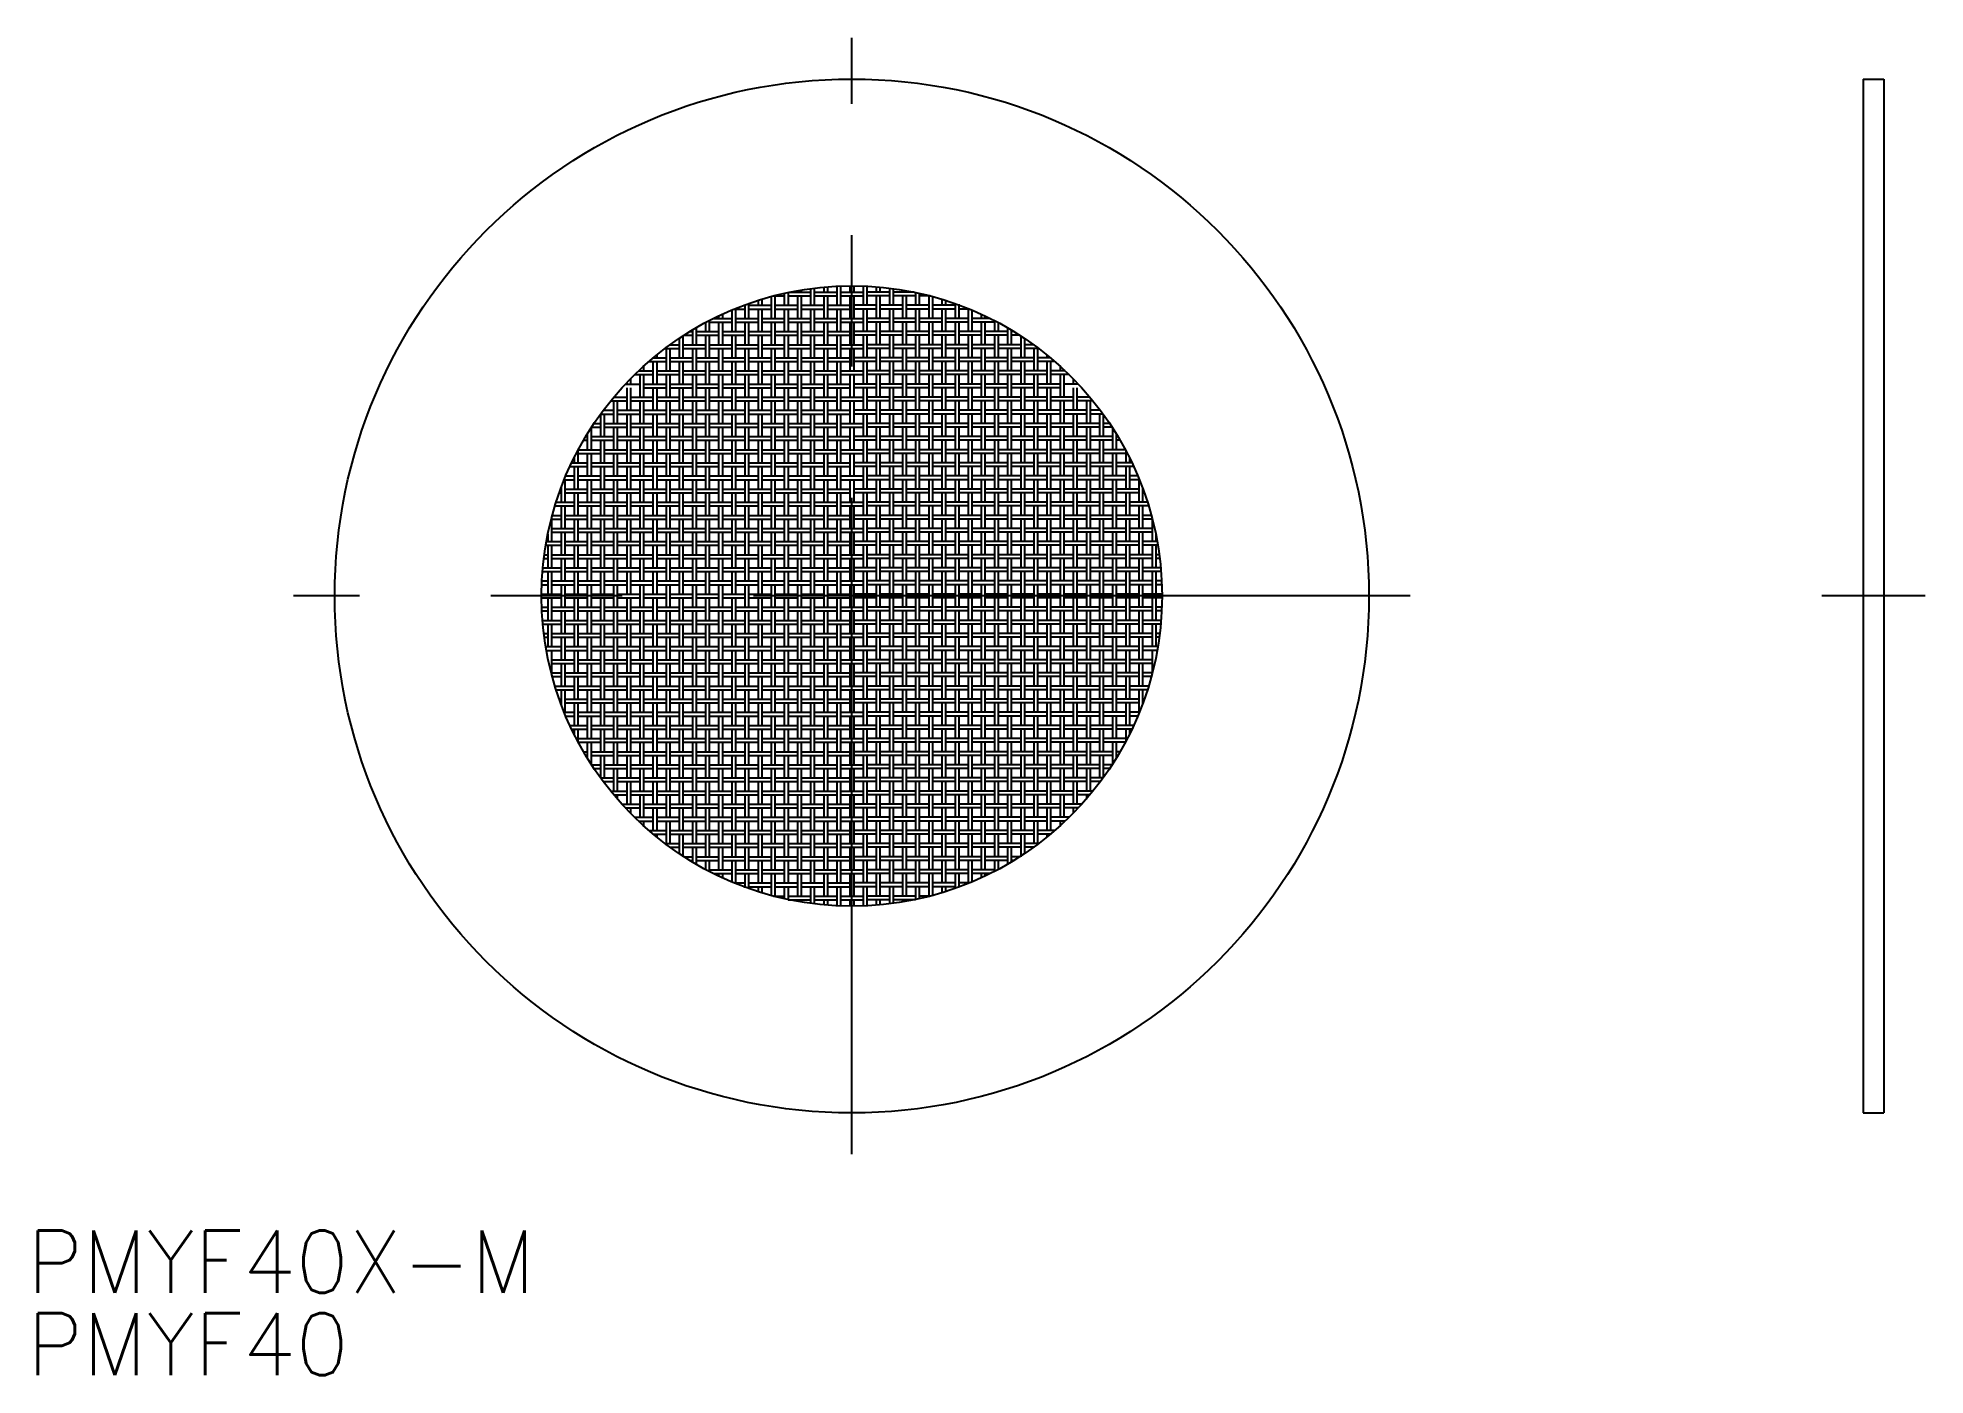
# Model space of a CAD drawing. Extents: x 0.5 to 91.8, y 0 to 64.7.
import ezdxf

# ---------------------------------------------------------------- set-up
doc = ezdxf.new("R2010")
doc.units = 0
doc.linetypes.add('CENTER', pattern=[50.8, 31.75, -6.35, 6.35, -6.35])
doc.layers.get('0').update_dxf_attribs({"linetype": 'CONTINUOUS'})
doc.layers.add('CENTER', color=1, linetype='CENTER')
doc.styles.get("Standard").update_dxf_attribs({"font": 'txt.shx', "height": 3, "bigfont": 'bigfont.shx'})

# ---------------------------------------------------------------- blocks, each defined once
blk = doc.blocks.new('*U3')
at = {"color": 7, "linetype": 'CONTINUOUS'}
blk.add_text('PMYF40X-M', height=3, dxfattribs=at).set_placement((0, 3.994))
blk = doc.blocks.new('*U4')
at = {"color": 7, "linetype": 'CONTINUOUS'}
blk.add_text('PMYF40', height=3, dxfattribs=at).set_placement((0, 0))

msp = doc.modelspace()

# ---------------------------------------------------------------- linework, layer by layer
at = {"color": 7, "linetype": 'CONTINUOUS'}
for p, q in [((88.777, 62.69), (88.777, 12.69)), ((88.777, 62.69), (89.777, 62.69)), ((89.777, 62.69), (89.777, 12.69)), ((35.52, 52.044), (35.52, 51.75)), ((35.975, 52.174), (35.975, 51.115)), ((36.092, 52.205), (36.61, 52.205)), ((36.155, 52.205), (36.155, 51.115)), ((36.61, 52.33), (36.61, 51.75)), ((36.79, 52.369), (36.79, 51.75)), ((36.79, 52.205), (37.88, 52.205)), ((36.866, 52.385), (37.88, 52.385)), ((37.245, 52.458), (37.245, 52.385)), ((37.245, 52.205), (37.245, 51.115)), ((37.425, 52.489), (37.425, 52.385)), ((37.425, 52.205), (37.425, 51.115)), ((37.88, 52.557), (37.88, 51.75)), ((38.06, 52.58), (38.06, 51.75)), ((38.06, 52.385), (39.15, 52.385)), ((38.06, 52.205), (39.15, 52.205)), ((38.515, 52.628), (38.515, 52.385)), ((38.515, 52.205), (38.515, 51.115)), ((38.695, 52.644), (38.695, 52.385)), ((38.695, 52.205), (38.695, 51.115)), ((39.15, 52.672), (39.15, 51.75)), ((39.33, 52.68), (39.33, 51.75)), ((39.33, 52.385), (40.42, 52.385)), ((39.33, 52.205), (40.42, 52.205)), ((39.785, 52.69), (39.785, 52.385)), ((39.785, 52.205), (39.785, 51.115)), ((39.965, 52.69), (39.965, 52.385)), ((39.965, 52.205), (39.965, 51.115)), ((40.42, 52.68), (40.42, 51.75)), ((40.6, 52.672), (40.6, 51.75)), ((41.69, 52.385), (40.6, 52.385)), ((41.69, 52.205), (40.6, 52.205)), ((41.055, 52.644), (41.055, 52.385)), ((41.055, 52.205), (41.055, 51.115)), ((41.235, 52.628), (41.235, 52.385)), ((41.235, 52.205), (41.235, 51.115)), ((41.69, 52.58), (41.69, 51.75)), ((41.87, 52.557), (41.87, 51.75)), ((42.885, 52.385), (41.87, 52.385)), ((42.96, 52.205), (41.87, 52.205)), ((42.325, 52.489), (42.325, 52.385)), ((42.325, 52.205), (42.325, 51.115)), ((42.505, 52.458), (42.505, 52.385)), ((42.505, 52.205), (42.505, 51.115)), ((42.96, 52.369), (42.96, 51.75)), ((43.14, 52.33), (43.14, 51.75)), ((43.659, 52.205), (43.14, 52.205)), ((43.595, 52.205), (43.595, 51.115)), ((43.775, 52.174), (43.775, 51.115)), ((44.23, 52.044), (44.23, 51.75)), ((33.184, 51.115), (34.07, 51.115)), ((33.435, 51.237), (33.435, 51.115)), ((33.615, 51.321), (33.615, 51.115)), ((34.07, 51.521), (34.07, 50.48)), ((34.188, 51.57), (34.705, 51.57)), ((34.25, 51.57), (34.25, 50.48)), ((34.25, 51.115), (35.34, 51.115)), ((34.649, 51.75), (34.705, 51.75)), ((34.705, 51.771), (34.705, 51.115)), ((34.885, 51.836), (34.885, 51.115)), ((34.885, 51.75), (35.975, 51.75)), ((34.885, 51.57), (35.975, 51.57)), ((35.34, 51.988), (35.34, 51.75)), ((35.34, 51.57), (35.34, 50.48)), ((35.52, 51.57), (35.52, 50.48)), ((35.52, 51.115), (36.61, 51.115)), ((36.155, 51.75), (37.245, 51.75)), ((36.155, 51.57), (37.245, 51.57)), ((36.61, 51.57), (36.61, 50.48)), ((36.79, 51.57), (36.79, 50.48)), ((36.79, 51.115), (37.88, 51.115)), ((37.425, 51.75), (38.515, 51.75)), ((37.425, 51.57), (38.515, 51.57)), ((37.88, 51.57), (37.88, 50.48)), ((38.06, 51.57), (38.06, 50.48)), ((38.06, 51.115), (39.15, 51.115)), ((38.695, 51.75), (39.785, 51.75)), ((38.695, 51.57), (39.785, 51.57)), ((39.15, 51.57), (39.15, 50.48)), ((39.33, 51.57), (39.33, 50.48)), ((39.33, 51.115), (40.42, 51.115)), ((41.055, 51.75), (39.965, 51.75)), ((41.055, 51.57), (39.965, 51.57)), ((40.42, 51.57), (40.42, 50.48)), ((40.6, 51.57), (40.6, 50.48)), ((41.69, 51.115), (40.6, 51.115)), ((42.325, 51.75), (41.235, 51.75)), ((42.325, 51.57), (41.235, 51.57)), ((41.69, 51.57), (41.69, 50.48)), ((41.87, 51.57), (41.87, 50.48)), ((42.96, 51.115), (41.87, 51.115)), ((43.595, 51.75), (42.505, 51.75)), ((43.595, 51.57), (42.505, 51.57)), ((42.96, 51.57), (42.96, 50.48)), ((43.14, 51.57), (43.14, 50.48)), ((44.23, 51.115), (43.14, 51.115)), ((44.865, 51.75), (43.775, 51.75)), ((44.865, 51.57), (43.775, 51.57)), ((44.23, 51.57), (44.23, 50.48)), ((44.41, 51.988), (44.41, 51.75)), ((44.41, 51.57), (44.41, 50.48)), ((45.5, 51.115), (44.41, 51.115)), ((44.865, 51.836), (44.865, 51.115)), ((45.045, 51.771), (45.045, 51.115)), ((45.102, 51.75), (45.045, 51.75)), ((45.563, 51.57), (45.045, 51.57)), ((45.5, 51.57), (45.5, 50.48)), ((45.68, 51.521), (45.68, 50.48)), ((46.566, 51.115), (45.68, 51.115)), ((46.135, 51.321), (46.135, 51.115)), ((46.315, 51.237), (46.315, 51.115)), ((31.71, 50.273), (31.71, 49.21)), ((31.752, 50.3), (32.165, 50.3)), ((32.039, 50.48), (32.165, 50.48)), ((32.165, 50.557), (32.165, 49.845)), ((32.345, 50.663), (32.345, 49.845)), ((32.345, 50.48), (33.435, 50.48)), ((32.345, 50.3), (33.435, 50.3)), ((32.8, 50.917), (32.8, 50.48)), ((32.8, 50.3), (32.8, 49.21)), ((32.98, 51.011), (32.98, 50.48)), ((32.98, 50.935), (34.07, 50.935)), ((32.98, 50.3), (32.98, 49.21)), ((33.435, 50.935), (33.435, 49.845)), ((33.615, 50.935), (33.615, 49.845)), ((33.615, 50.48), (34.705, 50.48)), ((33.615, 50.3), (34.705, 50.3)), ((34.07, 50.3), (34.07, 49.21)), ((34.25, 50.935), (35.34, 50.935)), ((34.25, 50.3), (34.25, 49.21)), ((34.705, 50.935), (34.705, 49.845)), ((34.885, 50.935), (34.885, 49.845)), ((34.885, 50.48), (35.975, 50.48)), ((34.885, 50.3), (35.975, 50.3)), ((35.34, 50.3), (35.34, 49.21)), ((35.52, 50.935), (36.61, 50.935)), ((35.52, 50.3), (35.52, 49.21)), ((35.975, 50.935), (35.975, 49.845)), ((36.155, 50.935), (36.155, 49.845)), ((36.155, 50.48), (37.245, 50.48)), ((36.155, 50.3), (37.245, 50.3)), ((36.61, 50.3), (36.61, 49.21)), ((36.79, 50.935), (37.88, 50.935)), ((36.79, 50.3), (36.79, 49.21)), ((37.245, 50.935), (37.245, 49.845)), ((37.425, 50.935), (37.425, 49.845)), ((37.425, 50.48), (38.515, 50.48)), ((37.425, 50.3), (38.515, 50.3)), ((37.88, 50.3), (37.88, 49.21)), ((38.06, 50.935), (39.15, 50.935)), ((38.06, 50.3), (38.06, 49.21)), ((38.515, 50.935), (38.515, 49.845)), ((38.695, 50.935), (38.695, 49.845)), ((38.695, 50.48), (39.785, 50.48)), ((38.695, 50.3), (39.785, 50.3)), ((39.15, 50.3), (39.15, 49.21)), ((39.33, 50.935), (40.42, 50.935)), ((39.33, 50.3), (39.33, 49.21)), ((39.785, 50.935), (39.785, 49.845)), ((39.965, 50.935), (39.965, 49.845)), ((41.055, 50.48), (39.965, 50.48)), ((41.055, 50.3), (39.965, 50.3)), ((40.42, 50.3), (40.42, 49.21)), ((41.69, 50.935), (40.6, 50.935)), ((40.6, 50.3), (40.6, 49.21)), ((41.055, 50.935), (41.055, 49.845)), ((41.235, 50.935), (41.235, 49.845)), ((42.325, 50.48), (41.235, 50.48)), ((42.325, 50.3), (41.235, 50.3)), ((41.69, 50.3), (41.69, 49.21)), ((42.96, 50.935), (41.87, 50.935)), ((41.87, 50.3), (41.87, 49.21)), ((42.325, 50.935), (42.325, 49.845)), ((42.505, 50.935), (42.505, 49.845)), ((43.595, 50.48), (42.505, 50.48)), ((43.595, 50.3), (42.505, 50.3)), ((42.96, 50.3), (42.96, 49.21)), ((44.23, 50.935), (43.14, 50.935)), ((43.14, 50.3), (43.14, 49.21)), ((43.595, 50.935), (43.595, 49.845)), ((43.775, 50.935), (43.775, 49.845)), ((44.865, 50.48), (43.775, 50.48)), ((44.865, 50.3), (43.775, 50.3)), ((44.23, 50.3), (44.23, 49.21)), ((45.5, 50.935), (44.41, 50.935)), ((44.41, 50.3), (44.41, 49.21)), ((44.865, 50.935), (44.865, 49.845)), ((45.045, 50.935), (45.045, 49.845)), ((46.135, 50.48), (45.045, 50.48)), ((46.135, 50.3), (45.045, 50.3)), ((45.5, 50.3), (45.5, 49.21)), ((46.77, 50.935), (45.68, 50.935)), ((45.68, 50.3), (45.68, 49.21)), ((46.135, 50.935), (46.135, 49.845)), ((46.315, 50.935), (46.315, 49.845)), ((47.405, 50.48), (46.315, 50.48)), ((47.405, 50.3), (46.315, 50.3)), ((46.77, 51.011), (46.77, 50.48)), ((46.77, 50.3), (46.77, 49.21)), ((46.95, 50.917), (46.95, 50.48)), ((46.95, 50.3), (46.95, 49.21)), ((47.405, 50.663), (47.405, 49.845)), ((47.585, 50.557), (47.585, 49.845)), ((47.712, 50.48), (47.585, 50.48)), ((47.999, 50.3), (47.585, 50.3)), ((48.04, 50.273), (48.04, 49.21)), ((30.44, 49.351), (30.44, 49.21)), ((30.842, 49.665), (31.53, 49.665)), ((30.895, 49.665), (30.895, 48.575)), ((31.075, 49.665), (31.075, 48.575)), ((31.086, 49.845), (31.53, 49.845)), ((31.53, 50.154), (31.53, 49.21)), ((31.71, 49.845), (32.8, 49.845)), ((31.71, 49.665), (32.8, 49.665)), ((32.165, 49.665), (32.165, 48.575)), ((32.345, 49.665), (32.345, 48.575)), ((32.98, 49.845), (34.07, 49.845)), ((32.98, 49.665), (34.07, 49.665)), ((33.435, 49.665), (33.435, 48.575)), ((33.615, 49.665), (33.615, 48.575)), ((34.25, 49.845), (35.34, 49.845)), ((34.25, 49.665), (35.34, 49.665)), ((34.705, 49.665), (34.705, 48.575)), ((34.885, 49.665), (34.885, 48.575)), ((35.52, 49.845), (36.61, 49.845)), ((35.52, 49.665), (36.61, 49.665)), ((35.975, 49.665), (35.975, 48.575)), ((36.155, 49.665), (36.155, 48.575)), ((36.79, 49.845), (37.88, 49.845)), ((36.79, 49.665), (37.88, 49.665)), ((37.245, 49.665), (37.245, 48.575)), ((37.425, 49.665), (37.425, 48.575)), ((38.06, 49.845), (39.15, 49.845)), ((38.06, 49.665), (39.15, 49.665)), ((38.515, 49.665), (38.515, 48.575)), ((38.695, 49.665), (38.695, 48.575)), ((39.33, 49.845), (40.42, 49.845)), ((39.33, 49.665), (40.42, 49.665)), ((39.785, 49.665), (39.785, 48.575)), ((39.965, 49.665), (39.965, 48.575)), ((41.69, 49.845), (40.6, 49.845)), ((41.69, 49.665), (40.6, 49.665)), ((41.055, 49.665), (41.055, 48.575)), ((41.235, 49.665), (41.235, 48.575)), ((42.96, 49.845), (41.87, 49.845)), ((42.96, 49.665), (41.87, 49.665)), ((42.325, 49.665), (42.325, 48.575)), ((42.505, 49.665), (42.505, 48.575)), ((44.23, 49.845), (43.14, 49.845)), ((44.23, 49.665), (43.14, 49.665)), ((43.595, 49.665), (43.595, 48.575)), ((43.775, 49.665), (43.775, 48.575)), ((45.5, 49.845), (44.41, 49.845)), ((45.5, 49.665), (44.41, 49.665)), ((44.865, 49.665), (44.865, 48.575)), ((45.045, 49.665), (45.045, 48.575)), ((46.77, 49.845), (45.68, 49.845)), ((46.77, 49.665), (45.68, 49.665)), ((46.135, 49.665), (46.135, 48.575)), ((46.315, 49.665), (46.315, 48.575)), ((48.04, 49.845), (46.95, 49.845)), ((48.04, 49.665), (46.95, 49.665)), ((47.405, 49.665), (47.405, 48.575)), ((47.585, 49.665), (47.585, 48.575)), ((48.22, 50.154), (48.22, 49.21)), ((48.665, 49.845), (48.22, 49.845)), ((48.909, 49.665), (48.22, 49.665)), ((48.675, 49.665), (48.675, 48.575)), ((48.855, 49.665), (48.855, 48.575)), ((49.31, 49.351), (49.31, 49.21)), ((29.368, 48.395), (30.26, 48.395)), ((29.555, 48.575), (30.26, 48.575)), ((29.625, 48.642), (29.625, 48.575)), ((29.625, 48.395), (29.625, 47.305)), ((29.805, 48.807), (29.805, 48.575)), ((29.805, 48.395), (29.805, 47.305)), ((30.057, 49.03), (30.895, 49.03)), ((30.26, 49.03), (30.26, 47.94)), ((30.269, 49.21), (30.895, 49.21)), ((30.44, 49.03), (30.44, 47.94)), ((30.44, 48.575), (31.53, 48.575)), ((30.44, 48.395), (31.53, 48.395)), ((30.895, 48.395), (30.895, 47.305)), ((31.075, 49.21), (32.165, 49.21)), ((31.075, 49.03), (32.165, 49.03)), ((31.075, 48.395), (31.075, 47.305)), ((31.53, 49.03), (31.53, 47.94)), ((31.71, 49.03), (31.71, 47.94)), ((31.71, 48.575), (32.8, 48.575)), ((31.71, 48.395), (32.8, 48.395)), ((32.165, 48.395), (32.165, 47.305)), ((32.345, 49.21), (33.435, 49.21)), ((32.345, 49.03), (33.435, 49.03)), ((32.345, 48.395), (32.345, 47.305)), ((32.8, 49.03), (32.8, 47.94)), ((32.98, 49.03), (32.98, 47.94)), ((32.98, 48.575), (34.07, 48.575)), ((32.98, 48.395), (34.07, 48.395)), ((33.435, 48.395), (33.435, 47.305)), ((33.615, 49.21), (34.705, 49.21)), ((33.615, 49.03), (34.705, 49.03)), ((33.615, 48.395), (33.615, 47.305)), ((34.07, 49.03), (34.07, 47.94)), ((34.25, 49.03), (34.25, 47.94)), ((34.25, 48.575), (35.34, 48.575)), ((34.25, 48.395), (35.34, 48.395)), ((34.705, 48.395), (34.705, 47.305)), ((34.885, 49.21), (35.975, 49.21)), ((34.885, 49.03), (35.975, 49.03)), ((34.885, 48.395), (34.885, 47.305)), ((35.34, 49.03), (35.34, 47.94)), ((35.52, 49.03), (35.52, 47.94)), ((35.52, 48.575), (36.61, 48.575)), ((35.52, 48.395), (36.61, 48.395)), ((35.975, 48.395), (35.975, 47.305)), ((36.155, 49.21), (37.245, 49.21)), ((36.155, 49.03), (37.245, 49.03)), ((36.155, 48.395), (36.155, 47.305)), ((36.61, 49.03), (36.61, 47.94)), ((36.79, 49.03), (36.79, 47.94)), ((36.79, 48.575), (37.88, 48.575)), ((36.79, 48.395), (37.88, 48.395)), ((37.245, 48.395), (37.245, 47.305)), ((37.425, 49.21), (38.515, 49.21)), ((37.425, 49.03), (38.515, 49.03)), ((37.425, 48.395), (37.425, 47.305)), ((37.88, 49.03), (37.88, 47.94)), ((38.06, 49.03), (38.06, 47.94)), ((38.06, 48.575), (39.15, 48.575)), ((38.06, 48.395), (39.15, 48.395)), ((38.515, 48.395), (38.515, 47.305)), ((38.695, 49.21), (39.785, 49.21)), ((38.695, 49.03), (39.785, 49.03)), ((38.695, 48.395), (38.695, 47.305)), ((39.15, 49.03), (39.15, 47.94)), ((39.33, 49.03), (39.33, 47.94)), ((39.33, 48.575), (40.42, 48.575)), ((39.33, 48.395), (40.42, 48.395)), ((39.785, 48.395), (39.785, 47.305)), ((41.055, 49.21), (39.965, 49.21)), ((41.055, 49.03), (39.965, 49.03)), ((39.965, 48.395), (39.965, 47.305)), ((40.42, 49.03), (40.42, 47.94)), ((40.6, 49.03), (40.6, 47.94)), ((41.69, 48.575), (40.6, 48.575)), ((41.69, 48.395), (40.6, 48.395)), ((41.055, 48.395), (41.055, 47.305)), ((42.325, 49.21), (41.235, 49.21)), ((42.325, 49.03), (41.235, 49.03)), ((41.235, 48.395), (41.235, 47.305)), ((41.69, 49.03), (41.69, 47.94)), ((41.87, 49.03), (41.87, 47.94)), ((42.96, 48.575), (41.87, 48.575)), ((42.96, 48.395), (41.87, 48.395)), ((42.325, 48.395), (42.325, 47.305)), ((43.595, 49.21), (42.505, 49.21)), ((43.595, 49.03), (42.505, 49.03)), ((42.505, 48.395), (42.505, 47.305)), ((42.96, 49.03), (42.96, 47.94)), ((43.14, 49.03), (43.14, 47.94)), ((44.23, 48.575), (43.14, 48.575)), ((44.23, 48.395), (43.14, 48.395)), ((43.595, 48.395), (43.595, 47.305)), ((44.865, 49.21), (43.775, 49.21)), ((44.865, 49.03), (43.775, 49.03)), ((43.775, 48.395), (43.775, 47.305)), ((44.23, 49.03), (44.23, 47.94)), ((44.41, 49.03), (44.41, 47.94)), ((45.5, 48.575), (44.41, 48.575)), ((45.5, 48.395), (44.41, 48.395)), ((44.865, 48.395), (44.865, 47.305)), ((46.135, 49.21), (45.045, 49.21)), ((46.135, 49.03), (45.045, 49.03)), ((45.045, 48.395), (45.045, 47.305)), ((45.5, 49.03), (45.5, 47.94)), ((45.68, 49.03), (45.68, 47.94)), ((46.77, 48.575), (45.68, 48.575)), ((46.77, 48.395), (45.68, 48.395)), ((46.135, 48.395), (46.135, 47.305)), ((47.405, 49.21), (46.315, 49.21)), ((47.405, 49.03), (46.315, 49.03)), ((46.315, 48.395), (46.315, 47.305)), ((46.77, 49.03), (46.77, 47.94)), ((46.95, 49.03), (46.95, 47.94)), ((48.04, 48.575), (46.95, 48.575)), ((48.04, 48.395), (46.95, 48.395)), ((47.405, 48.395), (47.405, 47.305)), ((48.675, 49.21), (47.585, 49.21)), ((48.675, 49.03), (47.585, 49.03)), ((47.585, 48.395), (47.585, 47.305)), ((48.04, 49.03), (48.04, 47.94)), ((48.22, 49.03), (48.22, 47.94)), ((49.31, 48.575), (48.22, 48.575)), ((49.31, 48.395), (48.22, 48.395)), ((48.675, 48.395), (48.675, 47.305)), ((49.482, 49.21), (48.855, 49.21)), ((49.694, 49.03), (48.855, 49.03)), ((48.855, 48.395), (48.855, 47.305)), ((49.31, 49.03), (49.31, 47.94)), ((49.49, 49.03), (49.49, 47.94)), ((50.196, 48.575), (49.49, 48.575)), ((50.383, 48.395), (49.49, 48.395)), ((49.945, 48.807), (49.945, 48.575)), ((49.945, 48.395), (49.945, 47.305)), ((50.125, 48.642), (50.125, 48.575)), ((50.125, 48.395), (50.125, 47.305)), ((28.924, 47.94), (29.625, 47.94)), ((28.99, 48.011), (28.99, 47.94)), ((28.99, 47.76), (28.99, 46.67)), ((29.17, 48.197), (29.17, 47.94)), ((29.17, 47.76), (29.17, 46.67)), ((29.805, 47.94), (30.895, 47.94)), ((29.805, 47.76), (30.895, 47.76)), ((30.26, 47.76), (30.26, 46.67)), ((30.44, 47.76), (30.44, 46.67)), ((31.075, 47.94), (32.165, 47.94)), ((31.075, 47.76), (32.165, 47.76)), ((31.53, 47.76), (31.53, 46.67)), ((31.71, 47.76), (31.71, 46.67)), ((32.345, 47.94), (33.435, 47.94)), ((32.345, 47.76), (33.435, 47.76)), ((32.8, 47.76), (32.8, 46.67)), ((32.98, 47.76), (32.98, 46.67)), ((33.615, 47.94), (34.705, 47.94)), ((33.615, 47.76), (34.705, 47.76)), ((34.07, 47.76), (34.07, 46.67)), ((34.25, 47.76), (34.25, 46.67)), ((34.885, 47.94), (35.975, 47.94)), ((34.885, 47.76), (35.975, 47.76)), ((35.34, 47.76), (35.34, 46.67)), ((35.52, 47.76), (35.52, 46.67)), ((36.155, 47.94), (37.245, 47.94)), ((36.155, 47.76), (37.245, 47.76)), ((36.61, 47.76), (36.61, 46.67)), ((36.79, 47.76), (36.79, 46.67)), ((37.425, 47.94), (38.515, 47.94)), ((37.425, 47.76), (38.515, 47.76)), ((37.88, 47.76), (37.88, 46.67)), ((38.06, 47.76), (38.06, 46.67)), ((38.695, 47.94), (39.785, 47.94)), ((38.695, 47.76), (39.785, 47.76)), ((39.15, 47.76), (39.15, 46.67)), ((39.33, 47.76), (39.33, 46.67)), ((41.055, 47.94), (39.965, 47.94)), ((41.055, 47.76), (39.965, 47.76)), ((40.42, 47.76), (40.42, 46.67)), ((40.6, 47.76), (40.6, 46.67)), ((42.325, 47.94), (41.235, 47.94)), ((42.325, 47.76), (41.235, 47.76)), ((41.69, 47.76), (41.69, 46.67)), ((41.87, 47.76), (41.87, 46.67)), ((43.595, 47.94), (42.505, 47.94)), ((43.595, 47.76), (42.505, 47.76)), ((42.96, 47.76), (42.96, 46.67)), ((43.14, 47.76), (43.14, 46.67)), ((44.865, 47.94), (43.775, 47.94)), ((44.865, 47.76), (43.775, 47.76)), ((44.23, 47.76), (44.23, 46.67)), ((44.41, 47.76), (44.41, 46.67)), ((46.135, 47.94), (45.045, 47.94)), ((46.135, 47.76), (45.045, 47.76)), ((45.5, 47.76), (45.5, 46.67)), ((45.68, 47.76), (45.68, 46.67)), ((47.405, 47.94), (46.315, 47.94)), ((47.405, 47.76), (46.315, 47.76)), ((46.77, 47.76), (46.77, 46.67)), ((46.95, 47.76), (46.95, 46.67)), ((48.675, 47.94), (47.585, 47.94)), ((48.675, 47.76), (47.585, 47.76)), ((48.04, 47.76), (48.04, 46.67)), ((48.22, 47.76), (48.22, 46.67)), ((49.945, 47.94), (48.855, 47.94)), ((49.945, 47.76), (48.855, 47.76)), ((49.31, 47.76), (49.31, 46.67)), ((49.49, 47.76), (49.49, 46.67)), ((50.827, 47.94), (50.125, 47.94)), ((50.58, 48.197), (50.58, 47.94)), ((50.58, 47.76), (50.58, 46.67)), ((50.76, 48.011), (50.76, 47.94)), ((50.76, 47.76), (50.76, 46.67)), ((27.861, 46.67), (28.355, 46.67)), ((27.9, 46.723), (27.9, 46.67)), ((28.214, 47.125), (28.99, 47.125)), ((28.355, 47.125), (28.355, 46.035)), ((28.362, 47.305), (28.99, 47.305)), ((28.535, 47.125), (28.535, 46.035)), ((28.535, 46.67), (29.625, 46.67)), ((29.17, 47.305), (30.26, 47.305)), ((29.17, 47.125), (30.26, 47.125)), ((29.625, 47.125), (29.625, 46.035)), ((29.805, 47.125), (29.805, 46.035)), ((29.805, 46.67), (30.895, 46.67)), ((30.44, 47.305), (31.53, 47.305)), ((30.44, 47.125), (31.53, 47.125)), ((30.895, 47.125), (30.895, 46.035)), ((31.075, 47.125), (31.075, 46.035)), ((31.075, 46.67), (32.165, 46.67)), ((31.71, 47.305), (32.8, 47.305)), ((31.71, 47.125), (32.8, 47.125)), ((32.165, 47.125), (32.165, 46.035)), ((32.345, 47.125), (32.345, 46.035)), ((32.345, 46.67), (33.435, 46.67)), ((32.98, 47.305), (34.07, 47.305)), ((32.98, 47.125), (34.07, 47.125)), ((33.435, 47.125), (33.435, 46.035)), ((33.615, 47.125), (33.615, 46.035)), ((33.615, 46.67), (34.705, 46.67)), ((34.25, 47.305), (35.34, 47.305)), ((34.25, 47.125), (35.34, 47.125)), ((34.705, 47.125), (34.705, 46.035)), ((34.885, 47.125), (34.885, 46.035)), ((34.885, 46.67), (35.975, 46.67)), ((35.52, 47.305), (36.61, 47.305)), ((35.52, 47.125), (36.61, 47.125)), ((35.975, 47.125), (35.975, 46.035)), ((36.155, 47.125), (36.155, 46.035)), ((36.155, 46.67), (37.245, 46.67)), ((36.79, 47.305), (37.88, 47.305)), ((36.79, 47.125), (37.88, 47.125)), ((37.245, 47.125), (37.245, 46.035)), ((37.425, 47.125), (37.425, 46.035)), ((37.425, 46.67), (38.515, 46.67)), ((38.06, 47.305), (39.15, 47.305)), ((38.06, 47.125), (39.15, 47.125)), ((38.515, 47.125), (38.515, 46.035)), ((38.695, 47.125), (38.695, 46.035)), ((38.695, 46.67), (39.785, 46.67)), ((39.33, 47.305), (40.42, 47.305)), ((39.33, 47.125), (40.42, 47.125)), ((39.785, 47.125), (39.785, 46.035)), ((39.965, 47.125), (39.965, 46.035)), ((41.055, 46.67), (39.965, 46.67)), ((41.69, 47.305), (40.6, 47.305)), ((41.69, 47.125), (40.6, 47.125)), ((41.055, 47.125), (41.055, 46.035)), ((41.235, 47.125), (41.235, 46.035)), ((42.325, 46.67), (41.235, 46.67)), ((42.96, 47.305), (41.87, 47.305)), ((42.96, 47.125), (41.87, 47.125)), ((42.325, 47.125), (42.325, 46.035)), ((42.505, 47.125), (42.505, 46.035)), ((43.595, 46.67), (42.505, 46.67)), ((44.23, 47.305), (43.14, 47.305)), ((44.23, 47.125), (43.14, 47.125)), ((43.595, 47.125), (43.595, 46.035)), ((43.775, 47.125), (43.775, 46.035)), ((44.865, 46.67), (43.775, 46.67)), ((45.5, 47.305), (44.41, 47.305)), ((45.5, 47.125), (44.41, 47.125)), ((44.865, 47.125), (44.865, 46.035)), ((45.045, 47.125), (45.045, 46.035)), ((46.135, 46.67), (45.045, 46.67)), ((46.77, 47.305), (45.68, 47.305)), ((46.77, 47.125), (45.68, 47.125)), ((46.135, 47.125), (46.135, 46.035)), ((46.315, 47.125), (46.315, 46.035)), ((47.405, 46.67), (46.315, 46.67)), ((48.04, 47.305), (46.95, 47.305)), ((48.04, 47.125), (46.95, 47.125)), ((47.405, 47.125), (47.405, 46.035)), ((47.585, 47.125), (47.585, 46.035)), ((48.675, 46.67), (47.585, 46.67)), ((49.31, 47.305), (48.22, 47.305)), ((49.31, 47.125), (48.22, 47.125)), ((48.675, 47.125), (48.675, 46.035)), ((48.855, 47.125), (48.855, 46.035)), ((49.945, 46.67), (48.855, 46.67)), ((50.58, 47.305), (49.49, 47.305)), ((50.58, 47.125), (49.49, 47.125)), ((49.945, 47.125), (49.945, 46.035)), ((50.125, 47.125), (50.125, 46.035)), ((51.215, 46.67), (50.125, 46.67)), ((51.389, 47.305), (50.76, 47.305)), ((51.537, 47.125), (50.76, 47.125)), ((51.215, 47.125), (51.215, 46.035)), ((51.395, 47.125), (51.395, 46.035)), ((51.89, 46.67), (51.395, 46.67)), ((51.85, 46.723), (51.85, 46.67)), ((27.265, 45.855), (27.265, 44.765)), ((27.292, 45.855), (27.72, 45.855)), ((27.411, 46.035), (27.72, 46.035)), ((27.72, 46.49), (27.72, 45.4)), ((27.728, 46.49), (28.355, 46.49)), ((27.9, 46.49), (27.9, 45.4)), ((27.9, 46.035), (28.99, 46.035)), ((27.9, 45.855), (28.99, 45.855)), ((28.355, 45.855), (28.355, 44.765)), ((28.535, 46.49), (29.625, 46.49)), ((28.535, 45.855), (28.535, 44.765)), ((28.99, 46.49), (28.99, 45.4)), ((29.17, 46.49), (29.17, 45.4)), ((29.17, 46.035), (30.26, 46.035)), ((29.17, 45.855), (30.26, 45.855)), ((29.625, 45.855), (29.625, 44.765)), ((29.805, 46.49), (30.895, 46.49)), ((29.805, 45.855), (29.805, 44.765)), ((30.26, 46.49), (30.26, 45.4)), ((30.44, 46.49), (30.44, 45.4)), ((30.44, 46.035), (31.53, 46.035)), ((30.44, 45.855), (31.53, 45.855)), ((30.895, 45.855), (30.895, 44.765)), ((31.075, 46.49), (32.165, 46.49)), ((31.075, 45.855), (31.075, 44.765)), ((31.53, 46.49), (31.53, 45.4)), ((31.71, 46.49), (31.71, 45.4)), ((31.71, 46.035), (32.8, 46.035)), ((31.71, 45.855), (32.8, 45.855)), ((32.165, 45.855), (32.165, 44.765)), ((32.345, 46.49), (33.435, 46.49)), ((32.345, 45.855), (32.345, 44.765)), ((32.8, 46.49), (32.8, 45.4)), ((32.98, 46.49), (32.98, 45.4)), ((32.98, 46.035), (34.07, 46.035)), ((32.98, 45.855), (34.07, 45.855)), ((33.435, 45.855), (33.435, 44.765)), ((33.615, 46.49), (34.705, 46.49)), ((33.615, 45.855), (33.615, 44.765)), ((34.07, 46.49), (34.07, 45.4)), ((34.25, 46.49), (34.25, 45.4)), ((34.25, 46.035), (35.34, 46.035)), ((34.25, 45.855), (35.34, 45.855)), ((34.705, 45.855), (34.705, 44.765)), ((34.885, 46.49), (35.975, 46.49)), ((34.885, 45.855), (34.885, 44.765)), ((35.34, 46.49), (35.34, 45.4)), ((35.52, 46.49), (35.52, 45.4)), ((35.52, 46.035), (36.61, 46.035)), ((35.52, 45.855), (36.61, 45.855)), ((35.975, 45.855), (35.975, 44.765)), ((36.155, 46.49), (37.245, 46.49)), ((36.155, 45.855), (36.155, 44.765)), ((36.61, 46.49), (36.61, 45.4)), ((36.79, 46.49), (36.79, 45.4)), ((36.79, 46.035), (37.88, 46.035)), ((36.79, 45.855), (37.88, 45.855)), ((37.245, 45.855), (37.245, 44.765)), ((37.425, 46.49), (38.515, 46.49)), ((37.425, 45.855), (37.425, 44.765)), ((37.88, 46.49), (37.88, 45.4)), ((38.06, 46.49), (38.06, 45.4)), ((38.06, 46.035), (39.15, 46.035)), ((38.06, 45.855), (39.15, 45.855)), ((38.515, 45.855), (38.515, 44.765)), ((38.695, 46.49), (39.785, 46.49)), ((38.695, 45.855), (38.695, 44.765)), ((39.15, 46.49), (39.15, 45.4)), ((39.33, 46.49), (39.33, 45.4)), ((39.33, 46.035), (40.42, 46.035)), ((39.33, 45.855), (40.42, 45.855)), ((39.785, 45.855), (39.785, 44.765)), ((41.055, 46.49), (39.965, 46.49)), ((39.965, 45.855), (39.965, 44.765)), ((40.42, 46.49), (40.42, 45.4)), ((40.6, 46.49), (40.6, 45.4)), ((41.69, 46.035), (40.6, 46.035)), ((41.69, 45.855), (40.6, 45.855)), ((41.055, 45.855), (41.055, 44.765)), ((42.325, 46.49), (41.235, 46.49)), ((41.235, 45.855), (41.235, 44.765)), ((41.69, 46.49), (41.69, 45.4)), ((41.87, 46.49), (41.87, 45.4)), ((42.96, 46.035), (41.87, 46.035)), ((42.96, 45.855), (41.87, 45.855)), ((42.325, 45.855), (42.325, 44.765)), ((43.595, 46.49), (42.505, 46.49)), ((42.505, 45.855), (42.505, 44.765)), ((42.96, 46.49), (42.96, 45.4)), ((43.14, 46.49), (43.14, 45.4)), ((44.23, 46.035), (43.14, 46.035)), ((44.23, 45.855), (43.14, 45.855)), ((43.595, 45.855), (43.595, 44.765)), ((44.865, 46.49), (43.775, 46.49)), ((43.775, 45.855), (43.775, 44.765)), ((44.23, 46.49), (44.23, 45.4)), ((44.41, 46.49), (44.41, 45.4)), ((45.5, 46.035), (44.41, 46.035)), ((45.5, 45.855), (44.41, 45.855)), ((44.865, 45.855), (44.865, 44.765)), ((46.135, 46.49), (45.045, 46.49)), ((45.045, 45.855), (45.045, 44.765)), ((45.5, 46.49), (45.5, 45.4)), ((45.68, 46.49), (45.68, 45.4)), ((46.77, 46.035), (45.68, 46.035)), ((46.77, 45.855), (45.68, 45.855)), ((46.135, 45.855), (46.135, 44.765)), ((47.405, 46.49), (46.315, 46.49)), ((46.315, 45.855), (46.315, 44.765)), ((46.77, 46.49), (46.77, 45.4)), ((46.95, 46.49), (46.95, 45.4)), ((48.04, 46.035), (46.95, 46.035)), ((48.04, 45.855), (46.95, 45.855)), ((47.405, 45.855), (47.405, 44.765)), ((48.675, 46.49), (47.585, 46.49)), ((47.585, 45.855), (47.585, 44.765)), ((48.04, 46.49), (48.04, 45.4)), ((48.22, 46.49), (48.22, 45.4)), ((49.31, 46.035), (48.22, 46.035)), ((49.31, 45.855), (48.22, 45.855)), ((48.675, 45.855), (48.675, 44.765)), ((49.945, 46.49), (48.855, 46.49)), ((48.855, 45.855), (48.855, 44.765)), ((49.31, 46.49), (49.31, 45.4)), ((49.49, 46.49), (49.49, 45.4)), ((50.58, 46.035), (49.49, 46.035)), ((50.58, 45.855), (49.49, 45.855)), ((49.945, 45.855), (49.945, 44.765)), ((51.215, 46.49), (50.125, 46.49)), ((50.125, 45.855), (50.125, 44.765)), ((50.58, 46.49), (50.58, 45.4)), ((50.76, 46.49), (50.76, 45.4)), ((51.85, 46.035), (50.76, 46.035)), ((51.85, 45.855), (50.76, 45.855)), ((51.215, 45.855), (51.215, 44.765)), ((52.023, 46.49), (51.395, 46.49)), ((51.395, 45.855), (51.395, 44.765)), ((51.85, 46.49), (51.85, 45.4)), ((52.03, 46.49), (52.03, 45.4)), ((52.34, 46.035), (52.03, 46.035)), ((52.459, 45.855), (52.03, 45.855)), ((52.485, 45.855), (52.485, 44.765)), ((26.63, 44.765), (27.72, 44.765)), ((26.63, 44.731), (26.63, 44.13)), ((26.902, 45.22), (27.085, 45.22)), ((27.009, 45.4), (27.085, 45.4)), ((27.085, 45.527), (27.085, 44.765)), ((27.265, 45.4), (28.355, 45.4)), ((27.265, 45.22), (28.355, 45.22)), ((27.72, 45.22), (27.72, 44.13)), ((27.9, 45.22), (27.9, 44.13)), ((27.9, 44.765), (28.99, 44.765)), ((28.535, 45.4), (29.625, 45.4)), ((28.535, 45.22), (29.625, 45.22)), ((28.99, 45.22), (28.99, 44.13)), ((29.17, 45.22), (29.17, 44.13)), ((29.17, 44.765), (30.26, 44.765)), ((29.805, 45.4), (30.895, 45.4)), ((29.805, 45.22), (30.895, 45.22)), ((30.26, 45.22), (30.26, 44.13)), ((30.44, 45.22), (30.44, 44.13)), ((30.44, 44.765), (31.53, 44.765)), ((31.075, 45.4), (32.165, 45.4)), ((31.075, 45.22), (32.165, 45.22)), ((31.53, 45.22), (31.53, 44.13)), ((31.71, 45.22), (31.71, 44.13)), ((31.71, 44.765), (32.8, 44.765)), ((32.345, 45.4), (33.435, 45.4)), ((32.345, 45.22), (33.435, 45.22)), ((32.8, 45.22), (32.8, 44.13)), ((32.98, 45.22), (32.98, 44.13)), ((32.98, 44.765), (34.07, 44.765)), ((33.615, 45.4), (34.705, 45.4)), ((33.615, 45.22), (34.705, 45.22)), ((34.07, 45.22), (34.07, 44.13)), ((34.25, 45.22), (34.25, 44.13)), ((34.25, 44.765), (35.34, 44.765)), ((34.885, 45.4), (35.975, 45.4)), ((34.885, 45.22), (35.975, 45.22)), ((35.34, 45.22), (35.34, 44.13)), ((35.52, 45.22), (35.52, 44.13)), ((35.52, 44.765), (36.61, 44.765)), ((36.155, 45.4), (37.245, 45.4)), ((36.155, 45.22), (37.245, 45.22)), ((36.61, 45.22), (36.61, 44.13)), ((36.79, 45.22), (36.79, 44.13)), ((36.79, 44.765), (37.88, 44.765)), ((37.425, 45.4), (38.515, 45.4)), ((37.425, 45.22), (38.515, 45.22)), ((37.88, 45.22), (37.88, 44.13)), ((38.06, 45.22), (38.06, 44.13)), ((38.06, 44.765), (39.15, 44.765)), ((38.695, 45.4), (39.785, 45.4)), ((38.695, 45.22), (39.785, 45.22)), ((39.15, 45.22), (39.15, 44.13)), ((39.33, 45.22), (39.33, 44.13)), ((39.33, 44.765), (40.42, 44.765)), ((41.055, 45.4), (39.965, 45.4)), ((41.055, 45.22), (39.965, 45.22)), ((40.42, 45.22), (40.42, 44.13)), ((40.6, 45.22), (40.6, 44.13)), ((41.69, 44.765), (40.6, 44.765)), ((42.325, 45.4), (41.235, 45.4)), ((42.325, 45.22), (41.235, 45.22)), ((41.69, 45.22), (41.69, 44.13)), ((41.87, 45.22), (41.87, 44.13)), ((42.96, 44.765), (41.87, 44.765)), ((43.595, 45.4), (42.505, 45.4)), ((43.595, 45.22), (42.505, 45.22)), ((42.96, 45.22), (42.96, 44.13)), ((43.14, 45.22), (43.14, 44.13)), ((44.23, 44.765), (43.14, 44.765)), ((44.865, 45.4), (43.775, 45.4)), ((44.865, 45.22), (43.775, 45.22)), ((44.23, 45.22), (44.23, 44.13)), ((44.41, 45.22), (44.41, 44.13)), ((45.5, 44.765), (44.41, 44.765)), ((46.135, 45.4), (45.045, 45.4)), ((46.135, 45.22), (45.045, 45.22)), ((45.5, 45.22), (45.5, 44.13)), ((45.68, 45.22), (45.68, 44.13)), ((46.77, 44.765), (45.68, 44.765)), ((47.405, 45.4), (46.315, 45.4)), ((47.405, 45.22), (46.315, 45.22)), ((46.77, 45.22), (46.77, 44.13)), ((46.95, 45.22), (46.95, 44.13)), ((48.04, 44.765), (46.95, 44.765)), ((48.675, 45.4), (47.585, 45.4)), ((48.675, 45.22), (47.585, 45.22)), ((48.04, 45.22), (48.04, 44.13)), ((48.22, 45.22), (48.22, 44.13)), ((49.31, 44.765), (48.22, 44.765)), ((49.945, 45.4), (48.855, 45.4)), ((49.945, 45.22), (48.855, 45.22)), ((49.31, 45.22), (49.31, 44.13)), ((49.49, 45.22), (49.49, 44.13)), ((50.58, 44.765), (49.49, 44.765)), ((51.215, 45.4), (50.125, 45.4)), ((51.215, 45.22), (50.125, 45.22)), ((50.58, 45.22), (50.58, 44.13)), ((50.76, 45.22), (50.76, 44.13)), ((51.85, 44.765), (50.76, 44.765)), ((52.485, 45.4), (51.395, 45.4)), ((52.485, 45.22), (51.395, 45.22)), ((51.85, 45.22), (51.85, 44.13)), ((52.03, 45.22), (52.03, 44.13)), ((53.12, 44.765), (52.03, 44.765)), ((52.665, 45.527), (52.665, 44.765)), ((52.742, 45.4), (52.665, 45.4)), ((52.848, 45.22), (52.665, 45.22)), ((53.12, 44.731), (53.12, 44.13)), ((26.244, 43.95), (27.085, 43.95)), ((26.328, 44.13), (27.085, 44.13)), ((26.45, 44.381), (26.45, 44.13)), ((26.45, 43.95), (26.45, 42.86)), ((26.63, 44.585), (27.72, 44.585)), ((26.63, 43.95), (26.63, 42.86)), ((27.085, 44.585), (27.085, 43.495)), ((27.265, 44.585), (27.265, 43.495)), ((27.265, 44.13), (28.355, 44.13)), ((27.265, 43.95), (28.355, 43.95)), ((27.72, 43.95), (27.72, 42.86)), ((27.9, 44.585), (28.99, 44.585)), ((27.9, 43.95), (27.9, 42.86)), ((28.355, 44.585), (28.355, 43.495)), ((28.535, 44.585), (28.535, 43.495)), ((28.535, 44.13), (29.625, 44.13)), ((28.535, 43.95), (29.625, 43.95)), ((28.99, 43.95), (28.99, 42.86)), ((29.17, 44.585), (30.26, 44.585)), ((29.17, 43.95), (29.17, 42.86)), ((29.625, 44.585), (29.625, 43.495)), ((29.805, 44.585), (29.805, 43.495)), ((29.805, 44.13), (30.895, 44.13)), ((29.805, 43.95), (30.895, 43.95)), ((30.26, 43.95), (30.26, 42.86)), ((30.44, 44.585), (31.53, 44.585)), ((30.44, 43.95), (30.44, 42.86)), ((30.895, 44.585), (30.895, 43.495)), ((31.075, 44.585), (31.075, 43.495)), ((31.075, 44.13), (32.165, 44.13)), ((31.075, 43.95), (32.165, 43.95)), ((31.53, 43.95), (31.53, 42.86)), ((31.71, 44.585), (32.8, 44.585)), ((31.71, 43.95), (31.71, 42.86)), ((32.165, 44.585), (32.165, 43.495)), ((32.345, 44.585), (32.345, 43.495)), ((32.345, 44.13), (33.435, 44.13)), ((32.345, 43.95), (33.435, 43.95)), ((32.8, 43.95), (32.8, 42.86)), ((32.98, 44.585), (34.07, 44.585)), ((32.98, 43.95), (32.98, 42.86)), ((33.435, 44.585), (33.435, 43.495)), ((33.615, 44.585), (33.615, 43.495)), ((33.615, 44.13), (34.705, 44.13)), ((33.615, 43.95), (34.705, 43.95)), ((34.07, 43.95), (34.07, 42.86)), ((34.25, 44.585), (35.34, 44.585)), ((34.25, 43.95), (34.25, 42.86)), ((34.705, 44.585), (34.705, 43.495)), ((34.885, 44.585), (34.885, 43.495)), ((34.885, 44.13), (35.975, 44.13)), ((34.885, 43.95), (35.975, 43.95)), ((35.34, 43.95), (35.34, 42.86)), ((35.52, 44.585), (36.61, 44.585)), ((35.52, 43.95), (35.52, 42.86)), ((35.975, 44.585), (35.975, 43.495)), ((36.155, 44.585), (36.155, 43.495)), ((36.155, 44.13), (37.245, 44.13)), ((36.155, 43.95), (37.245, 43.95)), ((36.61, 43.95), (36.61, 42.86)), ((36.79, 44.585), (37.88, 44.585)), ((36.79, 43.95), (36.79, 42.86)), ((37.245, 44.585), (37.245, 43.495)), ((37.425, 44.585), (37.425, 43.495)), ((37.425, 44.13), (38.515, 44.13)), ((37.425, 43.95), (38.515, 43.95)), ((37.88, 43.95), (37.88, 42.86)), ((38.06, 44.585), (39.15, 44.585)), ((38.06, 43.95), (38.06, 42.86)), ((38.515, 44.585), (38.515, 43.495)), ((38.695, 44.585), (38.695, 43.495)), ((38.695, 44.13), (39.785, 44.13)), ((38.695, 43.95), (39.785, 43.95)), ((39.15, 43.95), (39.15, 42.86)), ((39.33, 44.585), (40.42, 44.585)), ((39.33, 43.95), (39.33, 42.86)), ((39.785, 44.585), (39.785, 43.495)), ((39.965, 44.585), (39.965, 43.495)), ((41.055, 44.13), (39.965, 44.13)), ((41.055, 43.95), (39.965, 43.95)), ((40.42, 43.95), (40.42, 42.86)), ((41.69, 44.585), (40.6, 44.585)), ((40.6, 43.95), (40.6, 42.86)), ((41.055, 44.585), (41.055, 43.495)), ((41.235, 44.585), (41.235, 43.495)), ((42.325, 44.13), (41.235, 44.13)), ((42.325, 43.95), (41.235, 43.95)), ((41.69, 43.95), (41.69, 42.86)), ((42.96, 44.585), (41.87, 44.585)), ((41.87, 43.95), (41.87, 42.86)), ((42.325, 44.585), (42.325, 43.495)), ((42.505, 44.585), (42.505, 43.495)), ((43.595, 44.13), (42.505, 44.13)), ((43.595, 43.95), (42.505, 43.95)), ((42.96, 43.95), (42.96, 42.86)), ((44.23, 44.585), (43.14, 44.585)), ((43.14, 43.95), (43.14, 42.86)), ((43.595, 44.585), (43.595, 43.495)), ((43.775, 44.585), (43.775, 43.495)), ((44.865, 44.13), (43.775, 44.13)), ((44.865, 43.95), (43.775, 43.95)), ((44.23, 43.95), (44.23, 42.86)), ((45.5, 44.585), (44.41, 44.585)), ((44.41, 43.95), (44.41, 42.86)), ((44.865, 44.585), (44.865, 43.495)), ((45.045, 44.585), (45.045, 43.495)), ((46.135, 44.13), (45.045, 44.13)), ((46.135, 43.95), (45.045, 43.95)), ((45.5, 43.95), (45.5, 42.86)), ((46.77, 44.585), (45.68, 44.585)), ((45.68, 43.95), (45.68, 42.86)), ((46.135, 44.585), (46.135, 43.495)), ((46.315, 44.585), (46.315, 43.495)), ((47.405, 44.13), (46.315, 44.13)), ((47.405, 43.95), (46.315, 43.95)), ((46.77, 43.95), (46.77, 42.86)), ((48.04, 44.585), (46.95, 44.585)), ((46.95, 43.95), (46.95, 42.86)), ((47.405, 44.585), (47.405, 43.495)), ((47.585, 44.585), (47.585, 43.495)), ((48.675, 44.13), (47.585, 44.13)), ((48.675, 43.95), (47.585, 43.95)), ((48.04, 43.95), (48.04, 42.86)), ((49.31, 44.585), (48.22, 44.585)), ((48.22, 43.95), (48.22, 42.86)), ((48.675, 44.585), (48.675, 43.495)), ((48.855, 44.585), (48.855, 43.495)), ((49.945, 44.13), (48.855, 44.13)), ((49.945, 43.95), (48.855, 43.95)), ((49.31, 43.95), (49.31, 42.86)), ((50.58, 44.585), (49.49, 44.585)), ((49.49, 43.95), (49.49, 42.86)), ((49.945, 44.585), (49.945, 43.495)), ((50.125, 44.585), (50.125, 43.495)), ((51.215, 44.13), (50.125, 44.13)), ((51.215, 43.95), (50.125, 43.95)), ((50.58, 43.95), (50.58, 42.86)), ((51.85, 44.585), (50.76, 44.585)), ((50.76, 43.95), (50.76, 42.86)), ((51.215, 44.585), (51.215, 43.495)), ((51.395, 44.585), (51.395, 43.495)), ((52.485, 44.13), (51.395, 44.13)), ((52.485, 43.95), (51.395, 43.95)), ((51.85, 43.95), (51.85, 42.86)), ((53.12, 44.585), (52.03, 44.585)), ((52.03, 43.95), (52.03, 42.86)), ((52.485, 44.585), (52.485, 43.495)), ((52.665, 44.585), (52.665, 43.495)), ((53.423, 44.13), (52.665, 44.13)), ((53.507, 43.95), (52.665, 43.95)), ((53.12, 43.95), (53.12, 42.86)), ((53.3, 44.381), (53.3, 44.13)), ((53.3, 43.95), (53.3, 42.86)), ((25.815, 42.917), (25.815, 42.225)), ((25.97, 43.315), (26.45, 43.315)), ((25.995, 43.315), (25.995, 42.225)), ((26.044, 43.495), (26.45, 43.495)), ((26.63, 43.495), (27.72, 43.495)), ((26.63, 43.315), (27.72, 43.315)), ((27.085, 43.315), (27.085, 42.225)), ((27.265, 43.315), (27.265, 42.225)), ((27.9, 43.495), (28.99, 43.495)), ((27.9, 43.315), (28.99, 43.315)), ((28.355, 43.315), (28.355, 42.225)), ((28.535, 43.315), (28.535, 42.225)), ((29.17, 43.495), (30.26, 43.495)), ((29.17, 43.315), (30.26, 43.315)), ((29.625, 43.315), (29.625, 42.225)), ((29.805, 43.315), (29.805, 42.225)), ((30.44, 43.495), (31.53, 43.495)), ((30.44, 43.315), (31.53, 43.315)), ((30.895, 43.315), (30.895, 42.225)), ((31.075, 43.315), (31.075, 42.225)), ((31.71, 43.495), (32.8, 43.495)), ((31.71, 43.315), (32.8, 43.315)), ((32.165, 43.315), (32.165, 42.225)), ((32.345, 43.315), (32.345, 42.225)), ((32.98, 43.495), (34.07, 43.495)), ((32.98, 43.315), (34.07, 43.315)), ((33.435, 43.315), (33.435, 42.225)), ((33.615, 43.315), (33.615, 42.225)), ((34.25, 43.495), (35.34, 43.495)), ((34.25, 43.315), (35.34, 43.315)), ((34.705, 43.315), (34.705, 42.225)), ((34.885, 43.315), (34.885, 42.225)), ((35.52, 43.495), (36.61, 43.495)), ((35.52, 43.315), (36.61, 43.315)), ((35.975, 43.315), (35.975, 42.225)), ((36.155, 43.315), (36.155, 42.225)), ((36.79, 43.495), (37.88, 43.495)), ((36.79, 43.315), (37.88, 43.315)), ((37.245, 43.315), (37.245, 42.225)), ((37.425, 43.315), (37.425, 42.225)), ((38.06, 43.495), (39.15, 43.495)), ((38.06, 43.315), (39.15, 43.315)), ((38.515, 43.315), (38.515, 42.225)), ((38.695, 43.315), (38.695, 42.225)), ((39.33, 43.495), (40.42, 43.495)), ((39.33, 43.315), (40.42, 43.315)), ((39.785, 43.315), (39.785, 42.225)), ((39.965, 43.315), (39.965, 42.225)), ((41.69, 43.495), (40.6, 43.495)), ((41.69, 43.315), (40.6, 43.315)), ((41.055, 43.315), (41.055, 42.225)), ((41.235, 43.315), (41.235, 42.225)), ((42.96, 43.495), (41.87, 43.495)), ((42.96, 43.315), (41.87, 43.315)), ((42.325, 43.315), (42.325, 42.225)), ((42.505, 43.315), (42.505, 42.225)), ((44.23, 43.495), (43.14, 43.495)), ((44.23, 43.315), (43.14, 43.315)), ((43.595, 43.315), (43.595, 42.225)), ((43.775, 43.315), (43.775, 42.225)), ((45.5, 43.495), (44.41, 43.495)), ((45.5, 43.315), (44.41, 43.315)), ((44.865, 43.315), (44.865, 42.225)), ((45.045, 43.315), (45.045, 42.225)), ((46.77, 43.495), (45.68, 43.495)), ((46.77, 43.315), (45.68, 43.315)), ((46.135, 43.315), (46.135, 42.225)), ((46.315, 43.315), (46.315, 42.225)), ((48.04, 43.495), (46.95, 43.495)), ((48.04, 43.315), (46.95, 43.315)), ((47.405, 43.315), (47.405, 42.225)), ((47.585, 43.315), (47.585, 42.225)), ((49.31, 43.495), (48.22, 43.495)), ((49.31, 43.315), (48.22, 43.315)), ((48.675, 43.315), (48.675, 42.225)), ((48.855, 43.315), (48.855, 42.225)), ((50.58, 43.495), (49.49, 43.495)), ((50.58, 43.315), (49.49, 43.315)), ((49.945, 43.315), (49.945, 42.225)), ((50.125, 43.315), (50.125, 42.225)), ((51.85, 43.495), (50.76, 43.495)), ((51.85, 43.315), (50.76, 43.315)), ((51.215, 43.315), (51.215, 42.225)), ((51.395, 43.315), (51.395, 42.225)), ((53.12, 43.495), (52.03, 43.495)), ((53.12, 43.315), (52.03, 43.315)), ((52.485, 43.315), (52.485, 42.225)), ((52.665, 43.315), (52.665, 42.225)), ((53.707, 43.495), (53.3, 43.495)), ((53.781, 43.315), (53.3, 43.315)), ((53.755, 43.315), (53.755, 42.225)), ((53.935, 42.917), (53.935, 42.225)), ((25.522, 42.045), (26.45, 42.045)), ((25.577, 42.225), (26.45, 42.225)), ((25.73, 42.68), (25.815, 42.68)), ((25.795, 42.86), (25.815, 42.86)), ((25.815, 42.045), (25.815, 40.955)), ((25.995, 42.86), (27.085, 42.86)), ((25.995, 42.68), (27.085, 42.68)), ((25.995, 42.045), (25.995, 40.955)), ((26.45, 42.68), (26.45, 41.59)), ((26.63, 42.68), (26.63, 41.59)), ((26.63, 42.225), (27.72, 42.225)), ((26.63, 42.045), (27.72, 42.045)), ((27.085, 42.045), (27.085, 40.955)), ((27.265, 42.86), (28.355, 42.86)), ((27.265, 42.68), (28.355, 42.68)), ((27.265, 42.045), (27.265, 40.955)), ((27.72, 42.68), (27.72, 41.59)), ((27.9, 42.68), (27.9, 41.59)), ((27.9, 42.225), (28.99, 42.225)), ((27.9, 42.045), (28.99, 42.045)), ((28.355, 42.045), (28.355, 40.955)), ((28.535, 42.86), (29.625, 42.86)), ((28.535, 42.68), (29.625, 42.68)), ((28.535, 42.045), (28.535, 40.955)), ((28.99, 42.68), (28.99, 41.59)), ((29.17, 42.68), (29.17, 41.59)), ((29.17, 42.225), (30.26, 42.225)), ((29.17, 42.045), (30.26, 42.045)), ((29.625, 42.045), (29.625, 40.955)), ((29.805, 42.86), (30.895, 42.86)), ((29.805, 42.68), (30.895, 42.68)), ((29.805, 42.045), (29.805, 40.955)), ((30.26, 42.68), (30.26, 41.59)), ((30.44, 42.68), (30.44, 41.59)), ((30.44, 42.225), (31.53, 42.225)), ((30.44, 42.045), (31.53, 42.045)), ((30.895, 42.045), (30.895, 40.955)), ((31.075, 42.86), (32.165, 42.86)), ((31.075, 42.68), (32.165, 42.68)), ((31.075, 42.045), (31.075, 40.955)), ((31.53, 42.68), (31.53, 41.59)), ((31.71, 42.68), (31.71, 41.59)), ((31.71, 42.225), (32.8, 42.225)), ((31.71, 42.045), (32.8, 42.045)), ((32.165, 42.045), (32.165, 40.955)), ((32.345, 42.86), (33.435, 42.86)), ((32.345, 42.68), (33.435, 42.68)), ((32.345, 42.045), (32.345, 40.955)), ((32.8, 42.68), (32.8, 41.59)), ((32.98, 42.68), (32.98, 41.59)), ((32.98, 42.225), (34.07, 42.225)), ((32.98, 42.045), (34.07, 42.045)), ((33.435, 42.045), (33.435, 40.955)), ((33.615, 42.86), (34.705, 42.86)), ((33.615, 42.68), (34.705, 42.68)), ((33.615, 42.045), (33.615, 40.955)), ((34.07, 42.68), (34.07, 41.59)), ((34.25, 42.68), (34.25, 41.59)), ((34.25, 42.225), (35.34, 42.225)), ((34.25, 42.045), (35.34, 42.045)), ((34.705, 42.045), (34.705, 40.955)), ((34.885, 42.86), (35.975, 42.86)), ((34.885, 42.68), (35.975, 42.68)), ((34.885, 42.045), (34.885, 40.955)), ((35.34, 42.68), (35.34, 41.59)), ((35.52, 42.68), (35.52, 41.59)), ((35.52, 42.225), (36.61, 42.225)), ((35.52, 42.045), (36.61, 42.045)), ((35.975, 42.045), (35.975, 40.955)), ((36.155, 42.86), (37.245, 42.86)), ((36.155, 42.68), (37.245, 42.68)), ((36.155, 42.045), (36.155, 40.955)), ((36.61, 42.68), (36.61, 41.59)), ((36.79, 42.68), (36.79, 41.59)), ((36.79, 42.225), (37.88, 42.225)), ((36.79, 42.045), (37.88, 42.045)), ((37.245, 42.045), (37.245, 40.955)), ((37.425, 42.86), (38.515, 42.86)), ((37.425, 42.68), (38.515, 42.68)), ((37.425, 42.045), (37.425, 40.955)), ((37.88, 42.68), (37.88, 41.59)), ((38.06, 42.68), (38.06, 41.59)), ((38.06, 42.225), (39.15, 42.225)), ((38.06, 42.045), (39.15, 42.045)), ((38.515, 42.045), (38.515, 40.955)), ((38.695, 42.86), (39.785, 42.86)), ((38.695, 42.68), (39.785, 42.68)), ((38.695, 42.045), (38.695, 40.955)), ((39.15, 42.68), (39.15, 41.59)), ((39.33, 42.68), (39.33, 41.59)), ((39.33, 42.225), (40.42, 42.225)), ((39.33, 42.045), (40.42, 42.045)), ((39.785, 42.045), (39.785, 40.955)), ((41.055, 42.86), (39.965, 42.86)), ((41.055, 42.68), (39.965, 42.68)), ((39.965, 42.045), (39.965, 40.955)), ((40.42, 42.68), (40.42, 41.59)), ((40.6, 42.68), (40.6, 41.59)), ((41.69, 42.225), (40.6, 42.225)), ((41.69, 42.045), (40.6, 42.045)), ((41.055, 42.045), (41.055, 40.955)), ((42.325, 42.86), (41.235, 42.86)), ((42.325, 42.68), (41.235, 42.68)), ((41.235, 42.045), (41.235, 40.955)), ((41.69, 42.68), (41.69, 41.59)), ((41.87, 42.68), (41.87, 41.59)), ((42.96, 42.225), (41.87, 42.225)), ((42.96, 42.045), (41.87, 42.045)), ((42.325, 42.045), (42.325, 40.955)), ((43.595, 42.86), (42.505, 42.86)), ((43.595, 42.68), (42.505, 42.68)), ((42.505, 42.045), (42.505, 40.955)), ((42.96, 42.68), (42.96, 41.59)), ((43.14, 42.68), (43.14, 41.59)), ((44.23, 42.225), (43.14, 42.225)), ((44.23, 42.045), (43.14, 42.045)), ((43.595, 42.045), (43.595, 40.955)), ((44.865, 42.86), (43.775, 42.86)), ((44.865, 42.68), (43.775, 42.68)), ((43.775, 42.045), (43.775, 40.955)), ((44.23, 42.68), (44.23, 41.59)), ((44.41, 42.68), (44.41, 41.59)), ((45.5, 42.225), (44.41, 42.225)), ((45.5, 42.045), (44.41, 42.045)), ((44.865, 42.045), (44.865, 40.955)), ((46.135, 42.86), (45.045, 42.86)), ((46.135, 42.68), (45.045, 42.68)), ((45.045, 42.045), (45.045, 40.955)), ((45.5, 42.68), (45.5, 41.59)), ((45.68, 42.68), (45.68, 41.59)), ((46.77, 42.225), (45.68, 42.225)), ((46.77, 42.045), (45.68, 42.045)), ((46.135, 42.045), (46.135, 40.955)), ((47.405, 42.86), (46.315, 42.86)), ((47.405, 42.68), (46.315, 42.68)), ((46.315, 42.045), (46.315, 40.955)), ((46.77, 42.68), (46.77, 41.59)), ((46.95, 42.68), (46.95, 41.59)), ((48.04, 42.225), (46.95, 42.225)), ((48.04, 42.045), (46.95, 42.045)), ((47.405, 42.045), (47.405, 40.955)), ((48.675, 42.86), (47.585, 42.86)), ((48.675, 42.68), (47.585, 42.68)), ((47.585, 42.045), (47.585, 40.955)), ((48.04, 42.68), (48.04, 41.59)), ((48.22, 42.68), (48.22, 41.59)), ((49.31, 42.225), (48.22, 42.225)), ((49.31, 42.045), (48.22, 42.045)), ((48.675, 42.045), (48.675, 40.955)), ((49.945, 42.86), (48.855, 42.86)), ((49.945, 42.68), (48.855, 42.68)), ((48.855, 42.045), (48.855, 40.955)), ((49.31, 42.68), (49.31, 41.59)), ((49.49, 42.68), (49.49, 41.59)), ((50.58, 42.225), (49.49, 42.225)), ((50.58, 42.045), (49.49, 42.045)), ((49.945, 42.045), (49.945, 40.955)), ((51.215, 42.86), (50.125, 42.86)), ((51.215, 42.68), (50.125, 42.68)), ((50.125, 42.045), (50.125, 40.955)), ((50.58, 42.68), (50.58, 41.59)), ((50.76, 42.68), (50.76, 41.59)), ((51.85, 42.225), (50.76, 42.225)), ((51.85, 42.045), (50.76, 42.045)), ((51.215, 42.045), (51.215, 40.955)), ((52.485, 42.86), (51.395, 42.86)), ((52.485, 42.68), (51.395, 42.68)), ((51.395, 42.045), (51.395, 40.955)), ((51.85, 42.68), (51.85, 41.59)), ((52.03, 42.68), (52.03, 41.59)), ((53.12, 42.225), (52.03, 42.225)), ((53.12, 42.045), (52.03, 42.045)), ((52.485, 42.045), (52.485, 40.955)), ((53.755, 42.86), (52.665, 42.86)), ((53.755, 42.68), (52.665, 42.68)), ((52.665, 42.045), (52.665, 40.955)), ((53.12, 42.68), (53.12, 41.59)), ((53.3, 42.68), (53.3, 41.59)), ((54.174, 42.225), (53.3, 42.225)), ((54.229, 42.045), (53.3, 42.045)), ((53.755, 42.045), (53.755, 40.955)), ((53.956, 42.86), (53.935, 42.86)), ((54.021, 42.68), (53.935, 42.68)), ((53.935, 42.045), (53.935, 40.955)), ((25.344, 41.41), (25.815, 41.41)), ((25.36, 41.41), (25.36, 40.32)), ((25.391, 41.59), (25.815, 41.59)), ((25.995, 41.59), (27.085, 41.59)), ((25.995, 41.41), (27.085, 41.41)), ((26.45, 41.41), (26.45, 40.32)), ((26.63, 41.41), (26.63, 40.32)), ((27.265, 41.59), (28.355, 41.59)), ((27.265, 41.41), (28.355, 41.41)), ((27.72, 41.41), (27.72, 40.32)), ((27.9, 41.41), (27.9, 40.32)), ((28.535, 41.59), (29.625, 41.59)), ((28.535, 41.41), (29.625, 41.41)), ((28.99, 41.41), (28.99, 40.32)), ((29.17, 41.41), (29.17, 40.32)), ((29.805, 41.59), (30.895, 41.59)), ((29.805, 41.41), (30.895, 41.41)), ((30.26, 41.41), (30.26, 40.32)), ((30.44, 41.41), (30.44, 40.32)), ((31.075, 41.59), (32.165, 41.59)), ((31.075, 41.41), (32.165, 41.41)), ((31.53, 41.41), (31.53, 40.32)), ((31.71, 41.41), (31.71, 40.32)), ((32.345, 41.59), (33.435, 41.59)), ((32.345, 41.41), (33.435, 41.41)), ((32.8, 41.41), (32.8, 40.32)), ((32.98, 41.41), (32.98, 40.32)), ((33.615, 41.59), (34.705, 41.59)), ((33.615, 41.41), (34.705, 41.41)), ((34.07, 41.41), (34.07, 40.32)), ((34.25, 41.41), (34.25, 40.32)), ((34.885, 41.59), (35.975, 41.59)), ((34.885, 41.41), (35.975, 41.41)), ((35.34, 41.41), (35.34, 40.32)), ((35.52, 41.41), (35.52, 40.32)), ((36.155, 41.59), (37.245, 41.59)), ((36.155, 41.41), (37.245, 41.41)), ((36.61, 41.41), (36.61, 40.32)), ((36.79, 41.41), (36.79, 40.32)), ((37.425, 41.59), (38.515, 41.59)), ((37.425, 41.41), (38.515, 41.41)), ((37.88, 41.41), (37.88, 40.32)), ((38.06, 41.41), (38.06, 40.32)), ((38.695, 41.59), (39.785, 41.59)), ((38.695, 41.41), (39.785, 41.41)), ((39.15, 41.41), (39.15, 40.32)), ((39.33, 41.41), (39.33, 40.32)), ((41.055, 41.59), (39.965, 41.59)), ((41.055, 41.41), (39.965, 41.41)), ((40.42, 41.41), (40.42, 40.32)), ((40.6, 41.41), (40.6, 40.32)), ((42.325, 41.59), (41.235, 41.59)), ((42.325, 41.41), (41.235, 41.41)), ((41.69, 41.41), (41.69, 40.32)), ((41.87, 41.41), (41.87, 40.32)), ((43.595, 41.59), (42.505, 41.59)), ((43.595, 41.41), (42.505, 41.41)), ((42.96, 41.41), (42.96, 40.32)), ((43.14, 41.41), (43.14, 40.32)), ((44.865, 41.59), (43.775, 41.59)), ((44.865, 41.41), (43.775, 41.41)), ((44.23, 41.41), (44.23, 40.32)), ((44.41, 41.41), (44.41, 40.32)), ((46.135, 41.59), (45.045, 41.59)), ((46.135, 41.41), (45.045, 41.41)), ((45.5, 41.41), (45.5, 40.32)), ((45.68, 41.41), (45.68, 40.32)), ((47.405, 41.59), (46.315, 41.59)), ((47.405, 41.41), (46.315, 41.41)), ((46.77, 41.41), (46.77, 40.32)), ((46.95, 41.41), (46.95, 40.32)), ((48.675, 41.59), (47.585, 41.59)), ((48.675, 41.41), (47.585, 41.41)), ((48.04, 41.41), (48.04, 40.32)), ((48.22, 41.41), (48.22, 40.32)), ((49.945, 41.59), (48.855, 41.59)), ((49.945, 41.41), (48.855, 41.41)), ((49.31, 41.41), (49.31, 40.32)), ((49.49, 41.41), (49.49, 40.32)), ((51.215, 41.59), (50.125, 41.59)), ((51.215, 41.41), (50.125, 41.41)), ((50.58, 41.41), (50.58, 40.32)), ((50.76, 41.41), (50.76, 40.32)), ((52.485, 41.59), (51.395, 41.59)), ((52.485, 41.41), (51.395, 41.41)), ((51.85, 41.41), (51.85, 40.32)), ((52.03, 41.41), (52.03, 40.32)), ((53.755, 41.59), (52.665, 41.59)), ((53.755, 41.41), (52.665, 41.41)), ((53.12, 41.41), (53.12, 40.32)), ((53.3, 41.41), (53.3, 40.32)), ((54.36, 41.59), (53.935, 41.59)), ((54.407, 41.41), (53.935, 41.41)), ((54.39, 41.41), (54.39, 40.32)), ((25.108, 40.32), (25.815, 40.32)), ((25.18, 40.7), (25.18, 40.32)), ((25.36, 40.955), (26.45, 40.955)), ((25.36, 40.775), (26.45, 40.775)), ((25.815, 40.775), (25.815, 39.685)), ((25.995, 40.775), (25.995, 39.685)), ((25.995, 40.32), (27.085, 40.32)), ((26.63, 40.955), (27.72, 40.955)), ((26.63, 40.775), (27.72, 40.775)), ((27.085, 40.775), (27.085, 39.685)), ((27.265, 40.775), (27.265, 39.685)), ((27.265, 40.32), (28.355, 40.32)), ((27.9, 40.955), (28.99, 40.955)), ((27.9, 40.775), (28.99, 40.775)), ((28.355, 40.775), (28.355, 39.685)), ((28.535, 40.775), (28.535, 39.685)), ((28.535, 40.32), (29.625, 40.32)), ((29.17, 40.955), (30.26, 40.955)), ((29.17, 40.775), (30.26, 40.775)), ((29.625, 40.775), (29.625, 39.685)), ((29.805, 40.775), (29.805, 39.685)), ((29.805, 40.32), (30.895, 40.32)), ((30.44, 40.955), (31.53, 40.955)), ((30.44, 40.775), (31.53, 40.775)), ((30.895, 40.775), (30.895, 39.685)), ((31.075, 40.775), (31.075, 39.685)), ((31.075, 40.32), (32.165, 40.32)), ((31.71, 40.955), (32.8, 40.955)), ((31.71, 40.775), (32.8, 40.775)), ((32.165, 40.775), (32.165, 39.685)), ((32.345, 40.775), (32.345, 39.685)), ((32.345, 40.32), (33.435, 40.32)), ((32.98, 40.955), (34.07, 40.955)), ((32.98, 40.775), (34.07, 40.775)), ((33.435, 40.775), (33.435, 39.685)), ((33.615, 40.775), (33.615, 39.685)), ((33.615, 40.32), (34.705, 40.32)), ((34.25, 40.955), (35.34, 40.955)), ((34.25, 40.775), (35.34, 40.775)), ((34.705, 40.775), (34.705, 39.685)), ((34.885, 40.775), (34.885, 39.685)), ((34.885, 40.32), (35.975, 40.32)), ((35.52, 40.955), (36.61, 40.955)), ((35.52, 40.775), (36.61, 40.775)), ((35.975, 40.775), (35.975, 39.685)), ((36.155, 40.775), (36.155, 39.685)), ((36.155, 40.32), (37.245, 40.32)), ((36.79, 40.955), (37.88, 40.955)), ((36.79, 40.775), (37.88, 40.775)), ((37.245, 40.775), (37.245, 39.685)), ((37.425, 40.775), (37.425, 39.685)), ((37.425, 40.32), (38.515, 40.32)), ((38.06, 40.955), (39.15, 40.955)), ((38.06, 40.775), (39.15, 40.775)), ((38.515, 40.775), (38.515, 39.685)), ((38.695, 40.775), (38.695, 39.685)), ((38.695, 40.32), (39.785, 40.32)), ((39.33, 40.955), (40.42, 40.955)), ((39.33, 40.775), (40.42, 40.775)), ((39.785, 40.775), (39.785, 39.685)), ((39.965, 40.775), (39.965, 39.685)), ((41.055, 40.32), (39.965, 40.32)), ((41.69, 40.955), (40.6, 40.955)), ((41.69, 40.775), (40.6, 40.775)), ((41.055, 40.775), (41.055, 39.685)), ((41.235, 40.775), (41.235, 39.685)), ((42.325, 40.32), (41.235, 40.32)), ((42.96, 40.955), (41.87, 40.955)), ((42.96, 40.775), (41.87, 40.775)), ((42.325, 40.775), (42.325, 39.685)), ((42.505, 40.775), (42.505, 39.685)), ((43.595, 40.32), (42.505, 40.32)), ((44.23, 40.955), (43.14, 40.955)), ((44.23, 40.775), (43.14, 40.775)), ((43.595, 40.775), (43.595, 39.685)), ((43.775, 40.775), (43.775, 39.685)), ((44.865, 40.32), (43.775, 40.32)), ((45.5, 40.955), (44.41, 40.955)), ((45.5, 40.775), (44.41, 40.775)), ((44.865, 40.775), (44.865, 39.685)), ((45.045, 40.775), (45.045, 39.685)), ((46.135, 40.32), (45.045, 40.32)), ((46.77, 40.955), (45.68, 40.955)), ((46.77, 40.775), (45.68, 40.775)), ((46.135, 40.775), (46.135, 39.685)), ((46.315, 40.775), (46.315, 39.685)), ((47.405, 40.32), (46.315, 40.32)), ((48.04, 40.955), (46.95, 40.955)), ((48.04, 40.775), (46.95, 40.775)), ((47.405, 40.775), (47.405, 39.685)), ((47.585, 40.775), (47.585, 39.685)), ((48.675, 40.32), (47.585, 40.32)), ((49.31, 40.955), (48.22, 40.955)), ((49.31, 40.775), (48.22, 40.775)), ((48.675, 40.775), (48.675, 39.685)), ((48.855, 40.775), (48.855, 39.685)), ((49.945, 40.32), (48.855, 40.32)), ((50.58, 40.955), (49.49, 40.955)), ((50.58, 40.775), (49.49, 40.775)), ((49.945, 40.775), (49.945, 39.685)), ((50.125, 40.775), (50.125, 39.685)), ((51.215, 40.32), (50.125, 40.32)), ((51.85, 40.955), (50.76, 40.955)), ((51.85, 40.775), (50.76, 40.775)), ((51.215, 40.775), (51.215, 39.685)), ((51.395, 40.775), (51.395, 39.685)), ((52.485, 40.32), (51.395, 40.32)), ((53.12, 40.955), (52.03, 40.955)), ((53.12, 40.775), (52.03, 40.775)), ((52.485, 40.775), (52.485, 39.685)), ((52.665, 40.775), (52.665, 39.685)), ((53.755, 40.32), (52.665, 40.32)), ((54.39, 40.955), (53.3, 40.955)), ((54.39, 40.775), (53.3, 40.775)), ((53.755, 40.775), (53.755, 39.685)), ((53.935, 40.775), (53.935, 39.685)), ((54.643, 40.32), (53.935, 40.32)), ((54.57, 40.7), (54.57, 40.32)), ((24.986, 39.505), (25.18, 39.505)), ((25.009, 39.685), (25.18, 39.685)), ((25.077, 40.14), (25.815, 40.14)), ((25.18, 40.14), (25.18, 39.05)), ((25.36, 40.14), (25.36, 39.05)), ((25.36, 39.685), (26.45, 39.685)), ((25.36, 39.505), (26.45, 39.505)), ((25.815, 39.505), (25.815, 38.415)), ((25.995, 40.14), (27.085, 40.14)), ((25.995, 39.505), (25.995, 38.415)), ((26.45, 40.14), (26.45, 39.05)), ((26.63, 40.14), (26.63, 39.05)), ((26.63, 39.685), (27.72, 39.685)), ((26.63, 39.505), (27.72, 39.505)), ((27.085, 39.505), (27.085, 38.415)), ((27.265, 40.14), (28.355, 40.14)), ((27.265, 39.505), (27.265, 38.415)), ((27.72, 40.14), (27.72, 39.05)), ((27.9, 40.14), (27.9, 39.05)), ((27.9, 39.685), (28.99, 39.685)), ((27.9, 39.505), (28.99, 39.505)), ((28.355, 39.505), (28.355, 38.415)), ((28.535, 40.14), (29.625, 40.14)), ((28.535, 39.505), (28.535, 38.415)), ((28.99, 40.14), (28.99, 39.05)), ((29.17, 40.14), (29.17, 39.05)), ((29.17, 39.685), (30.26, 39.685)), ((29.17, 39.505), (30.26, 39.505)), ((29.625, 39.505), (29.625, 38.415)), ((29.805, 40.14), (30.895, 40.14)), ((29.805, 39.505), (29.805, 38.415)), ((30.26, 40.14), (30.26, 39.05)), ((30.44, 40.14), (30.44, 39.05)), ((30.44, 39.685), (31.53, 39.685)), ((30.44, 39.505), (31.53, 39.505)), ((30.895, 39.505), (30.895, 38.415)), ((31.075, 40.14), (32.165, 40.14)), ((31.075, 39.505), (31.075, 38.415)), ((31.53, 40.14), (31.53, 39.05)), ((31.71, 40.14), (31.71, 39.05)), ((31.71, 39.685), (32.8, 39.685)), ((31.71, 39.505), (32.8, 39.505)), ((32.165, 39.505), (32.165, 38.415)), ((32.345, 40.14), (33.435, 40.14)), ((32.345, 39.505), (32.345, 38.415)), ((32.8, 40.14), (32.8, 39.05)), ((32.98, 40.14), (32.98, 39.05)), ((32.98, 39.685), (34.07, 39.685)), ((32.98, 39.505), (34.07, 39.505)), ((33.435, 39.505), (33.435, 38.415)), ((33.615, 40.14), (34.705, 40.14)), ((33.615, 39.505), (33.615, 38.415)), ((34.07, 40.14), (34.07, 39.05)), ((34.25, 40.14), (34.25, 39.05)), ((34.25, 39.685), (35.34, 39.685)), ((34.25, 39.505), (35.34, 39.505)), ((34.705, 39.505), (34.705, 38.415)), ((34.885, 40.14), (35.975, 40.14)), ((34.885, 39.505), (34.885, 38.415)), ((35.34, 40.14), (35.34, 39.05)), ((35.52, 40.14), (35.52, 39.05)), ((35.52, 39.685), (36.61, 39.685)), ((35.52, 39.505), (36.61, 39.505)), ((35.975, 39.505), (35.975, 38.415)), ((36.155, 40.14), (37.245, 40.14)), ((36.155, 39.505), (36.155, 38.415)), ((36.61, 40.14), (36.61, 39.05)), ((36.79, 40.14), (36.79, 39.05)), ((36.79, 39.685), (37.88, 39.685)), ((36.79, 39.505), (37.88, 39.505)), ((37.245, 39.505), (37.245, 38.415)), ((37.425, 40.14), (38.515, 40.14)), ((37.425, 39.505), (37.425, 38.415)), ((37.88, 40.14), (37.88, 39.05)), ((38.06, 40.14), (38.06, 39.05)), ((38.06, 39.685), (39.15, 39.685)), ((38.06, 39.505), (39.15, 39.505)), ((38.515, 39.505), (38.515, 38.415)), ((38.695, 40.14), (39.785, 40.14)), ((38.695, 39.505), (38.695, 38.415)), ((39.15, 40.14), (39.15, 39.05)), ((39.33, 40.14), (39.33, 39.05)), ((39.33, 39.685), (40.42, 39.685)), ((39.33, 39.505), (40.42, 39.505)), ((39.785, 39.505), (39.785, 38.415)), ((41.055, 40.14), (39.965, 40.14)), ((39.965, 39.505), (39.965, 38.415)), ((40.42, 40.14), (40.42, 39.05)), ((40.6, 40.14), (40.6, 39.05)), ((41.69, 39.685), (40.6, 39.685)), ((41.69, 39.505), (40.6, 39.505)), ((41.055, 39.505), (41.055, 38.415)), ((42.325, 40.14), (41.235, 40.14)), ((41.235, 39.505), (41.235, 38.415)), ((41.69, 40.14), (41.69, 39.05)), ((41.87, 40.14), (41.87, 39.05)), ((42.96, 39.685), (41.87, 39.685)), ((42.96, 39.505), (41.87, 39.505)), ((42.325, 39.505), (42.325, 38.415)), ((43.595, 40.14), (42.505, 40.14)), ((42.505, 39.505), (42.505, 38.415)), ((42.96, 40.14), (42.96, 39.05)), ((43.14, 40.14), (43.14, 39.05)), ((44.23, 39.685), (43.14, 39.685)), ((44.23, 39.505), (43.14, 39.505)), ((43.595, 39.505), (43.595, 38.415)), ((44.865, 40.14), (43.775, 40.14)), ((43.775, 39.505), (43.775, 38.415)), ((44.23, 40.14), (44.23, 39.05)), ((44.41, 40.14), (44.41, 39.05)), ((45.5, 39.685), (44.41, 39.685)), ((45.5, 39.505), (44.41, 39.505)), ((44.865, 39.505), (44.865, 38.415)), ((46.135, 40.14), (45.045, 40.14)), ((45.045, 39.505), (45.045, 38.415)), ((45.5, 40.14), (45.5, 39.05)), ((45.68, 40.14), (45.68, 39.05)), ((46.77, 39.685), (45.68, 39.685)), ((46.77, 39.505), (45.68, 39.505)), ((46.135, 39.505), (46.135, 38.415)), ((47.405, 40.14), (46.315, 40.14)), ((46.315, 39.505), (46.315, 38.415)), ((46.77, 40.14), (46.77, 39.05)), ((46.95, 40.14), (46.95, 39.05)), ((48.04, 39.685), (46.95, 39.685)), ((48.04, 39.505), (46.95, 39.505)), ((47.405, 39.505), (47.405, 38.415)), ((48.675, 40.14), (47.585, 40.14)), ((47.585, 39.505), (47.585, 38.415)), ((48.04, 40.14), (48.04, 39.05)), ((48.22, 40.14), (48.22, 39.05)), ((49.31, 39.685), (48.22, 39.685)), ((49.31, 39.505), (48.22, 39.505)), ((48.675, 39.505), (48.675, 38.415)), ((49.945, 40.14), (48.855, 40.14)), ((48.855, 39.505), (48.855, 38.415)), ((49.31, 40.14), (49.31, 39.05)), ((49.49, 40.14), (49.49, 39.05)), ((50.58, 39.685), (49.49, 39.685)), ((50.58, 39.505), (49.49, 39.505)), ((49.945, 39.505), (49.945, 38.415)), ((51.215, 40.14), (50.125, 40.14)), ((50.125, 39.505), (50.125, 38.415)), ((50.58, 40.14), (50.58, 39.05)), ((50.76, 40.14), (50.76, 39.05)), ((51.85, 39.685), (50.76, 39.685)), ((51.85, 39.505), (50.76, 39.505)), ((51.215, 39.505), (51.215, 38.415)), ((52.485, 40.14), (51.395, 40.14)), ((51.395, 39.505), (51.395, 38.415)), ((51.85, 40.14), (51.85, 39.05)), ((52.03, 40.14), (52.03, 39.05)), ((53.12, 39.685), (52.03, 39.685)), ((53.12, 39.505), (52.03, 39.505)), ((52.485, 39.505), (52.485, 38.415)), ((53.755, 40.14), (52.665, 40.14)), ((52.665, 39.505), (52.665, 38.415)), ((53.12, 40.14), (53.12, 39.05)), ((53.3, 40.14), (53.3, 39.05)), ((54.39, 39.685), (53.3, 39.685)), ((54.39, 39.505), (53.3, 39.505)), ((53.755, 39.505), (53.755, 38.415)), ((54.674, 40.14), (53.935, 40.14)), ((53.935, 39.505), (53.935, 38.415)), ((54.39, 40.14), (54.39, 39.05)), ((54.57, 40.14), (54.57, 39.05)), ((54.742, 39.685), (54.57, 39.685)), ((54.765, 39.505), (54.57, 39.505)), ((24.893, 38.415), (25.18, 38.415)), ((24.922, 38.87), (25.815, 38.87)), ((24.937, 39.05), (25.815, 39.05)), ((25.18, 38.87), (25.18, 37.78)), ((25.36, 38.87), (25.36, 37.78)), ((25.36, 38.415), (26.45, 38.415)), ((25.995, 39.05), (27.085, 39.05)), ((25.995, 38.87), (27.085, 38.87)), ((26.45, 38.87), (26.45, 37.78)), ((26.63, 38.87), (26.63, 37.78)), ((26.63, 38.415), (27.72, 38.415)), ((27.265, 39.05), (28.355, 39.05)), ((27.265, 38.87), (28.355, 38.87)), ((27.72, 38.87), (27.72, 37.78)), ((27.9, 38.87), (27.9, 37.78)), ((27.9, 38.415), (28.99, 38.415)), ((28.535, 39.05), (29.625, 39.05)), ((28.535, 38.87), (29.625, 38.87)), ((28.99, 38.87), (28.99, 37.78)), ((29.17, 38.87), (29.17, 37.78)), ((29.17, 38.415), (30.26, 38.415)), ((29.805, 39.05), (30.895, 39.05)), ((29.805, 38.87), (30.895, 38.87)), ((30.26, 38.87), (30.26, 37.78)), ((30.44, 38.87), (30.44, 37.78)), ((30.44, 38.415), (31.53, 38.415)), ((31.075, 39.05), (32.165, 39.05)), ((31.075, 38.87), (32.165, 38.87)), ((31.53, 38.87), (31.53, 37.78)), ((31.71, 38.87), (31.71, 37.78)), ((31.71, 38.415), (32.8, 38.415)), ((32.345, 39.05), (33.435, 39.05)), ((32.345, 38.87), (33.435, 38.87)), ((32.8, 38.87), (32.8, 37.78)), ((32.98, 38.87), (32.98, 37.78)), ((32.98, 38.415), (34.07, 38.415)), ((33.615, 39.05), (34.705, 39.05)), ((33.615, 38.87), (34.705, 38.87)), ((34.07, 38.87), (34.07, 37.78)), ((34.25, 38.87), (34.25, 37.78)), ((34.25, 38.415), (35.34, 38.415)), ((34.885, 39.05), (35.975, 39.05)), ((34.885, 38.87), (35.975, 38.87)), ((35.34, 38.87), (35.34, 37.78)), ((35.52, 38.87), (35.52, 37.78)), ((35.52, 38.415), (36.61, 38.415)), ((36.155, 39.05), (37.245, 39.05)), ((36.155, 38.87), (37.245, 38.87)), ((36.61, 38.87), (36.61, 37.78)), ((36.79, 38.87), (36.79, 37.78)), ((36.79, 38.415), (37.88, 38.415)), ((37.425, 39.05), (38.515, 39.05)), ((37.425, 38.87), (38.515, 38.87)), ((37.88, 38.87), (37.88, 37.78)), ((38.06, 38.87), (38.06, 37.78)), ((38.06, 38.415), (39.15, 38.415)), ((38.695, 39.05), (39.785, 39.05)), ((38.695, 38.87), (39.785, 38.87)), ((39.15, 38.87), (39.15, 37.78)), ((39.33, 38.87), (39.33, 37.78)), ((39.33, 38.415), (40.42, 38.415)), ((41.055, 39.05), (39.965, 39.05)), ((41.055, 38.87), (39.965, 38.87)), ((40.42, 38.87), (40.42, 37.78)), ((40.6, 38.87), (40.6, 37.78)), ((41.69, 38.415), (40.6, 38.415)), ((42.325, 39.05), (41.235, 39.05)), ((42.325, 38.87), (41.235, 38.87)), ((41.69, 38.87), (41.69, 37.78)), ((41.87, 38.87), (41.87, 37.78)), ((42.96, 38.415), (41.87, 38.415)), ((43.595, 39.05), (42.505, 39.05)), ((43.595, 38.87), (42.505, 38.87)), ((42.96, 38.87), (42.96, 37.78)), ((43.14, 38.87), (43.14, 37.78)), ((44.23, 38.415), (43.14, 38.415)), ((44.865, 39.05), (43.775, 39.05)), ((44.865, 38.87), (43.775, 38.87)), ((44.23, 38.87), (44.23, 37.78)), ((44.41, 38.87), (44.41, 37.78)), ((45.5, 38.415), (44.41, 38.415)), ((46.135, 39.05), (45.045, 39.05)), ((46.135, 38.87), (45.045, 38.87)), ((45.5, 38.87), (45.5, 37.78)), ((45.68, 38.87), (45.68, 37.78)), ((46.77, 38.415), (45.68, 38.415)), ((47.405, 39.05), (46.315, 39.05)), ((47.405, 38.87), (46.315, 38.87)), ((46.77, 38.87), (46.77, 37.78)), ((46.95, 38.87), (46.95, 37.78)), ((48.04, 38.415), (46.95, 38.415)), ((48.675, 39.05), (47.585, 39.05)), ((48.675, 38.87), (47.585, 38.87)), ((48.04, 38.87), (48.04, 37.78)), ((48.22, 38.87), (48.22, 37.78)), ((49.31, 38.415), (48.22, 38.415)), ((49.945, 39.05), (48.855, 39.05)), ((49.945, 38.87), (48.855, 38.87)), ((49.31, 38.87), (49.31, 37.78)), ((49.49, 38.87), (49.49, 37.78)), ((50.58, 38.415), (49.49, 38.415)), ((51.215, 39.05), (50.125, 39.05)), ((51.215, 38.87), (50.125, 38.87)), ((50.58, 38.87), (50.58, 37.78)), ((50.76, 38.87), (50.76, 37.78)), ((51.85, 38.415), (50.76, 38.415)), ((52.485, 39.05), (51.395, 39.05)), ((52.485, 38.87), (51.395, 38.87)), ((51.85, 38.87), (51.85, 37.78)), ((52.03, 38.87), (52.03, 37.78)), ((53.12, 38.415), (52.03, 38.415)), ((53.755, 39.05), (52.665, 39.05)), ((53.755, 38.87), (52.665, 38.87)), ((53.12, 38.87), (53.12, 37.78)), ((53.3, 38.87), (53.3, 37.78)), ((54.39, 38.415), (53.3, 38.415)), ((54.814, 39.05), (53.935, 39.05)), ((54.829, 38.87), (53.935, 38.87)), ((54.39, 38.87), (54.39, 37.78)), ((54.57, 38.87), (54.57, 37.78)), ((54.858, 38.415), (54.57, 38.415)), ((24.875, 38.235), (25.18, 38.235)), ((24.875, 37.78), (25.815, 37.78)), ((24.875, 37.6), (25.815, 37.6)), ((25.18, 37.6), (25.18, 36.51)), ((25.36, 38.235), (26.45, 38.235)), ((25.36, 37.6), (25.36, 36.51)), ((25.815, 38.235), (25.815, 37.145)), ((25.995, 38.235), (25.995, 37.145)), ((25.995, 37.78), (27.085, 37.78)), ((25.995, 37.6), (27.085, 37.6)), ((26.45, 37.6), (26.45, 36.51)), ((26.63, 38.235), (27.72, 38.235)), ((26.63, 37.6), (26.63, 36.51)), ((27.085, 38.235), (27.085, 37.145)), ((27.265, 38.235), (27.265, 37.145)), ((27.265, 37.78), (28.355, 37.78)), ((27.265, 37.6), (28.355, 37.6)), ((27.72, 37.6), (27.72, 36.51)), ((27.9, 38.235), (28.99, 38.235)), ((27.9, 37.6), (27.9, 36.51)), ((28.355, 38.235), (28.355, 37.145)), ((28.535, 38.235), (28.535, 37.145)), ((28.535, 37.78), (29.625, 37.78)), ((28.535, 37.6), (29.625, 37.6)), ((28.99, 37.6), (28.99, 36.51)), ((29.17, 38.235), (30.26, 38.235)), ((29.17, 37.6), (29.17, 36.51)), ((29.625, 38.235), (29.625, 37.145)), ((29.805, 38.235), (29.805, 37.145)), ((29.805, 37.78), (30.895, 37.78)), ((29.805, 37.6), (30.895, 37.6)), ((30.26, 37.6), (30.26, 36.51)), ((30.44, 38.235), (31.53, 38.235)), ((30.44, 37.6), (30.44, 36.51)), ((30.895, 38.235), (30.895, 37.145)), ((31.075, 38.235), (31.075, 37.145)), ((31.075, 37.78), (32.165, 37.78)), ((31.075, 37.6), (32.165, 37.6)), ((31.53, 37.6), (31.53, 36.51)), ((31.71, 38.235), (32.8, 38.235)), ((31.71, 37.6), (31.71, 36.51)), ((32.165, 38.235), (32.165, 37.145)), ((32.345, 38.235), (32.345, 37.145)), ((32.345, 37.78), (33.435, 37.78)), ((32.345, 37.6), (33.435, 37.6)), ((32.8, 37.6), (32.8, 36.51)), ((32.98, 38.235), (34.07, 38.235)), ((32.98, 37.6), (32.98, 36.51)), ((33.435, 38.235), (33.435, 37.145)), ((33.615, 38.235), (33.615, 37.145)), ((33.615, 37.78), (34.705, 37.78)), ((33.615, 37.6), (34.705, 37.6)), ((34.07, 37.6), (34.07, 36.51)), ((34.25, 38.235), (35.34, 38.235)), ((34.25, 37.6), (34.25, 36.51)), ((34.705, 38.235), (34.705, 37.145)), ((34.885, 38.235), (34.885, 37.145)), ((34.885, 37.78), (35.975, 37.78)), ((34.885, 37.6), (35.975, 37.6)), ((35.34, 37.6), (35.34, 36.51)), ((35.52, 38.235), (36.61, 38.235)), ((35.52, 37.6), (35.52, 36.51)), ((35.975, 38.235), (35.975, 37.145)), ((36.155, 38.235), (36.155, 37.145)), ((36.155, 37.78), (37.245, 37.78)), ((36.155, 37.6), (37.245, 37.6)), ((36.61, 37.6), (36.61, 36.51)), ((36.79, 38.235), (37.88, 38.235)), ((36.79, 37.6), (36.79, 36.51)), ((37.245, 38.235), (37.245, 37.145)), ((37.425, 38.235), (37.425, 37.145)), ((37.425, 37.78), (38.515, 37.78)), ((37.425, 37.6), (38.515, 37.6)), ((37.88, 37.6), (37.88, 36.51)), ((38.06, 38.235), (39.15, 38.235)), ((38.06, 37.6), (38.06, 36.51)), ((38.515, 38.235), (38.515, 37.145)), ((38.695, 38.235), (38.695, 37.145)), ((38.695, 37.78), (39.785, 37.78)), ((38.695, 37.6), (39.785, 37.6)), ((39.15, 37.6), (39.15, 36.51)), ((39.33, 38.235), (40.42, 38.235)), ((39.33, 37.6), (39.33, 36.51)), ((39.785, 38.235), (39.785, 37.145)), ((39.965, 38.235), (39.965, 37.145)), ((41.055, 37.78), (39.965, 37.78)), ((41.055, 37.6), (39.965, 37.6)), ((40.42, 37.6), (40.42, 36.51)), ((41.69, 38.235), (40.6, 38.235)), ((40.6, 37.6), (40.6, 36.51)), ((41.055, 38.235), (41.055, 37.145)), ((41.235, 38.235), (41.235, 37.145)), ((42.325, 37.78), (41.235, 37.78)), ((42.325, 37.6), (41.235, 37.6)), ((41.69, 37.6), (41.69, 36.51)), ((42.96, 38.235), (41.87, 38.235)), ((41.87, 37.6), (41.87, 36.51)), ((42.325, 38.235), (42.325, 37.145)), ((42.505, 38.235), (42.505, 37.145)), ((43.595, 37.78), (42.505, 37.78)), ((43.595, 37.6), (42.505, 37.6)), ((42.96, 37.6), (42.96, 36.51)), ((44.23, 38.235), (43.14, 38.235)), ((43.14, 37.6), (43.14, 36.51)), ((43.595, 38.235), (43.595, 37.145)), ((43.775, 38.235), (43.775, 37.145)), ((44.865, 37.78), (43.775, 37.78)), ((44.865, 37.6), (43.775, 37.6)), ((44.23, 37.6), (44.23, 36.51)), ((45.5, 38.235), (44.41, 38.235)), ((44.41, 37.6), (44.41, 36.51)), ((44.865, 38.235), (44.865, 37.145)), ((45.045, 38.235), (45.045, 37.145)), ((46.135, 37.78), (45.045, 37.78)), ((46.135, 37.6), (45.045, 37.6)), ((45.5, 37.6), (45.5, 36.51)), ((46.77, 38.235), (45.68, 38.235)), ((45.68, 37.6), (45.68, 36.51)), ((46.135, 38.235), (46.135, 37.145)), ((46.315, 38.235), (46.315, 37.145)), ((47.405, 37.78), (46.315, 37.78)), ((47.405, 37.6), (46.315, 37.6)), ((46.77, 37.6), (46.77, 36.51)), ((48.04, 38.235), (46.95, 38.235)), ((46.95, 37.6), (46.95, 36.51)), ((47.405, 38.235), (47.405, 37.145)), ((47.585, 38.235), (47.585, 37.145)), ((48.675, 37.78), (47.585, 37.78)), ((48.675, 37.6), (47.585, 37.6)), ((48.04, 37.6), (48.04, 36.51)), ((49.31, 38.235), (48.22, 38.235)), ((48.22, 37.6), (48.22, 36.51)), ((48.675, 38.235), (48.675, 37.145)), ((48.855, 38.235), (48.855, 37.145)), ((49.945, 37.78), (48.855, 37.78)), ((49.945, 37.6), (48.855, 37.6)), ((49.31, 37.6), (49.31, 36.51)), ((50.58, 38.235), (49.49, 38.235)), ((49.49, 37.6), (49.49, 36.51)), ((49.945, 38.235), (49.945, 37.145)), ((50.125, 38.235), (50.125, 37.145)), ((51.215, 37.78), (50.125, 37.78)), ((51.215, 37.6), (50.125, 37.6)), ((50.58, 37.6), (50.58, 36.51)), ((51.85, 38.235), (50.76, 38.235)), ((50.76, 37.6), (50.76, 36.51)), ((51.215, 38.235), (51.215, 37.145)), ((51.395, 38.235), (51.395, 37.145)), ((52.485, 37.78), (51.395, 37.78)), ((52.485, 37.6), (51.395, 37.6)), ((51.85, 37.6), (51.85, 36.51)), ((53.12, 38.235), (52.03, 38.235)), ((52.03, 37.6), (52.03, 36.51)), ((52.485, 38.235), (52.485, 37.145)), ((52.665, 38.235), (52.665, 37.145)), ((53.755, 37.78), (52.665, 37.78)), ((53.755, 37.6), (52.665, 37.6)), ((53.12, 37.6), (53.12, 36.51)), ((54.39, 38.235), (53.3, 38.235)), ((53.3, 37.6), (53.3, 36.51)), ((53.755, 38.235), (53.755, 37.145)), ((53.935, 38.235), (53.935, 37.145)), ((54.875, 37.78), (53.935, 37.78)), ((54.875, 37.6), (53.935, 37.6)), ((54.39, 37.6), (54.39, 36.51)), ((54.875, 38.235), (54.57, 38.235)), ((54.57, 37.6), (54.57, 36.51)), ((24.885, 37.145), (25.18, 37.145)), ((24.893, 36.965), (25.18, 36.965)), ((24.922, 36.51), (25.815, 36.51)), ((25.36, 37.145), (26.45, 37.145)), ((25.36, 36.965), (26.45, 36.965)), ((25.815, 36.965), (25.815, 35.875)), ((25.995, 36.965), (25.995, 35.875)), ((25.995, 36.51), (27.085, 36.51)), ((26.63, 37.145), (27.72, 37.145)), ((26.63, 36.965), (27.72, 36.965)), ((27.085, 36.965), (27.085, 35.875)), ((27.265, 36.965), (27.265, 35.875)), ((27.265, 36.51), (28.355, 36.51)), ((27.9, 37.145), (28.99, 37.145)), ((27.9, 36.965), (28.99, 36.965)), ((28.355, 36.965), (28.355, 35.875)), ((28.535, 36.965), (28.535, 35.875)), ((28.535, 36.51), (29.625, 36.51)), ((29.17, 37.145), (30.26, 37.145)), ((29.17, 36.965), (30.26, 36.965)), ((29.625, 36.965), (29.625, 35.875)), ((29.805, 36.965), (29.805, 35.875)), ((29.805, 36.51), (30.895, 36.51)), ((30.44, 37.145), (31.53, 37.145)), ((30.44, 36.965), (31.53, 36.965)), ((30.895, 36.965), (30.895, 35.875)), ((31.075, 36.965), (31.075, 35.875)), ((31.075, 36.51), (32.165, 36.51)), ((31.71, 37.145), (32.8, 37.145)), ((31.71, 36.965), (32.8, 36.965)), ((32.165, 36.965), (32.165, 35.875)), ((32.345, 36.965), (32.345, 35.875)), ((32.345, 36.51), (33.435, 36.51)), ((32.98, 37.145), (34.07, 37.145)), ((32.98, 36.965), (34.07, 36.965)), ((33.435, 36.965), (33.435, 35.875)), ((33.615, 36.965), (33.615, 35.875)), ((33.615, 36.51), (34.705, 36.51)), ((34.25, 37.145), (35.34, 37.145)), ((34.25, 36.965), (35.34, 36.965)), ((34.705, 36.965), (34.705, 35.875)), ((34.885, 36.965), (34.885, 35.875)), ((34.885, 36.51), (35.975, 36.51)), ((35.52, 37.145), (36.61, 37.145)), ((35.52, 36.965), (36.61, 36.965)), ((35.975, 36.965), (35.975, 35.875)), ((36.155, 36.965), (36.155, 35.875)), ((36.155, 36.51), (37.245, 36.51)), ((36.79, 37.145), (37.88, 37.145)), ((36.79, 36.965), (37.88, 36.965)), ((37.245, 36.965), (37.245, 35.875)), ((37.425, 36.965), (37.425, 35.875)), ((37.425, 36.51), (38.515, 36.51)), ((38.06, 37.145), (39.15, 37.145)), ((38.06, 36.965), (39.15, 36.965)), ((38.515, 36.965), (38.515, 35.875)), ((38.695, 36.965), (38.695, 35.875)), ((38.695, 36.51), (39.785, 36.51)), ((39.33, 37.145), (40.42, 37.145)), ((39.33, 36.965), (40.42, 36.965)), ((39.785, 36.965), (39.785, 35.875)), ((39.965, 36.965), (39.965, 35.875)), ((41.055, 36.51), (39.965, 36.51)), ((41.69, 37.145), (40.6, 37.145)), ((41.69, 36.965), (40.6, 36.965)), ((41.055, 36.965), (41.055, 35.875)), ((41.235, 36.965), (41.235, 35.875)), ((42.325, 36.51), (41.235, 36.51)), ((42.96, 37.145), (41.87, 37.145)), ((42.96, 36.965), (41.87, 36.965)), ((42.325, 36.965), (42.325, 35.875)), ((42.505, 36.965), (42.505, 35.875)), ((43.595, 36.51), (42.505, 36.51)), ((44.23, 37.145), (43.14, 37.145)), ((44.23, 36.965), (43.14, 36.965)), ((43.595, 36.965), (43.595, 35.875)), ((43.775, 36.965), (43.775, 35.875)), ((44.865, 36.51), (43.775, 36.51)), ((45.5, 37.145), (44.41, 37.145)), ((45.5, 36.965), (44.41, 36.965)), ((44.865, 36.965), (44.865, 35.875)), ((45.045, 36.965), (45.045, 35.875)), ((46.135, 36.51), (45.045, 36.51)), ((46.77, 37.145), (45.68, 37.145)), ((46.77, 36.965), (45.68, 36.965)), ((46.135, 36.965), (46.135, 35.875)), ((46.315, 36.965), (46.315, 35.875)), ((47.405, 36.51), (46.315, 36.51)), ((48.04, 37.145), (46.95, 37.145)), ((48.04, 36.965), (46.95, 36.965)), ((47.405, 36.965), (47.405, 35.875)), ((47.585, 36.965), (47.585, 35.875)), ((48.675, 36.51), (47.585, 36.51)), ((49.31, 37.145), (48.22, 37.145)), ((49.31, 36.965), (48.22, 36.965)), ((48.675, 36.965), (48.675, 35.875)), ((48.855, 36.965), (48.855, 35.875)), ((49.945, 36.51), (48.855, 36.51)), ((50.58, 37.145), (49.49, 37.145)), ((50.58, 36.965), (49.49, 36.965)), ((49.945, 36.965), (49.945, 35.875)), ((50.125, 36.965), (50.125, 35.875)), ((51.215, 36.51), (50.125, 36.51)), ((51.85, 37.145), (50.76, 37.145)), ((51.85, 36.965), (50.76, 36.965)), ((51.215, 36.965), (51.215, 35.875)), ((51.395, 36.965), (51.395, 35.875)), ((52.485, 36.51), (51.395, 36.51)), ((53.12, 37.145), (52.03, 37.145)), ((53.12, 36.965), (52.03, 36.965)), ((52.485, 36.965), (52.485, 35.875)), ((52.665, 36.965), (52.665, 35.875)), ((53.755, 36.51), (52.665, 36.51)), ((54.39, 37.145), (53.3, 37.145)), ((54.39, 36.965), (53.3, 36.965)), ((53.755, 36.965), (53.755, 35.875)), ((53.935, 36.965), (53.935, 35.875)), ((54.829, 36.51), (53.935, 36.51)), ((54.866, 37.145), (54.57, 37.145)), ((54.858, 36.965), (54.57, 36.965)), ((24.937, 36.33), (25.815, 36.33)), ((24.986, 35.875), (25.18, 35.875)), ((25.009, 35.695), (25.18, 35.695)), ((25.18, 36.33), (25.18, 35.24)), ((25.36, 36.33), (25.36, 35.24)), ((25.36, 35.875), (26.45, 35.875)), ((25.36, 35.695), (26.45, 35.695)), ((25.815, 35.695), (25.815, 34.605)), ((25.995, 36.33), (27.085, 36.33)), ((25.995, 35.695), (25.995, 34.605)), ((26.45, 36.33), (26.45, 35.24)), ((26.63, 36.33), (26.63, 35.24)), ((26.63, 35.875), (27.72, 35.875)), ((26.63, 35.695), (27.72, 35.695)), ((27.085, 35.695), (27.085, 34.605)), ((27.265, 36.33), (28.355, 36.33)), ((27.265, 35.695), (27.265, 34.605)), ((27.72, 36.33), (27.72, 35.24)), ((27.9, 36.33), (27.9, 35.24)), ((27.9, 35.875), (28.99, 35.875)), ((27.9, 35.695), (28.99, 35.695)), ((28.355, 35.695), (28.355, 34.605)), ((28.535, 36.33), (29.625, 36.33)), ((28.535, 35.695), (28.535, 34.605)), ((28.99, 36.33), (28.99, 35.24)), ((29.17, 36.33), (29.17, 35.24)), ((29.17, 35.875), (30.26, 35.875)), ((29.17, 35.695), (30.26, 35.695)), ((29.625, 35.695), (29.625, 34.605)), ((29.805, 36.33), (30.895, 36.33)), ((29.805, 35.695), (29.805, 34.605)), ((30.26, 36.33), (30.26, 35.24)), ((30.44, 36.33), (30.44, 35.24)), ((30.44, 35.875), (31.53, 35.875)), ((30.44, 35.695), (31.53, 35.695)), ((30.895, 35.695), (30.895, 34.605)), ((31.075, 36.33), (32.165, 36.33)), ((31.075, 35.695), (31.075, 34.605)), ((31.53, 36.33), (31.53, 35.24)), ((31.71, 36.33), (31.71, 35.24)), ((31.71, 35.875), (32.8, 35.875)), ((31.71, 35.695), (32.8, 35.695)), ((32.165, 35.695), (32.165, 34.605)), ((32.345, 36.33), (33.435, 36.33)), ((32.345, 35.695), (32.345, 34.605)), ((32.8, 36.33), (32.8, 35.24)), ((32.98, 36.33), (32.98, 35.24)), ((32.98, 35.875), (34.07, 35.875)), ((32.98, 35.695), (34.07, 35.695)), ((33.435, 35.695), (33.435, 34.605)), ((33.615, 36.33), (34.705, 36.33)), ((33.615, 35.695), (33.615, 34.605)), ((34.07, 36.33), (34.07, 35.24)), ((34.25, 36.33), (34.25, 35.24)), ((34.25, 35.875), (35.34, 35.875)), ((34.25, 35.695), (35.34, 35.695)), ((34.705, 35.695), (34.705, 34.605)), ((34.885, 36.33), (35.975, 36.33)), ((34.885, 35.695), (34.885, 34.605)), ((35.34, 36.33), (35.34, 35.24)), ((35.52, 36.33), (35.52, 35.24)), ((35.52, 35.875), (36.61, 35.875)), ((35.52, 35.695), (36.61, 35.695)), ((35.975, 35.695), (35.975, 34.605)), ((36.155, 36.33), (37.245, 36.33)), ((36.155, 35.695), (36.155, 34.605)), ((36.61, 36.33), (36.61, 35.24)), ((36.79, 36.33), (36.79, 35.24)), ((36.79, 35.875), (37.88, 35.875)), ((36.79, 35.695), (37.88, 35.695)), ((37.245, 35.695), (37.245, 34.605)), ((37.425, 36.33), (38.515, 36.33)), ((37.425, 35.695), (37.425, 34.605)), ((37.88, 36.33), (37.88, 35.24)), ((38.06, 36.33), (38.06, 35.24)), ((38.06, 35.875), (39.15, 35.875)), ((38.06, 35.695), (39.15, 35.695)), ((38.515, 35.695), (38.515, 34.605)), ((38.695, 36.33), (39.785, 36.33)), ((38.695, 35.695), (38.695, 34.605)), ((39.15, 36.33), (39.15, 35.24)), ((39.33, 36.33), (39.33, 35.24)), ((39.33, 35.875), (40.42, 35.875)), ((39.33, 35.695), (40.42, 35.695)), ((39.785, 35.695), (39.785, 34.605)), ((41.055, 36.33), (39.965, 36.33)), ((39.965, 35.695), (39.965, 34.605)), ((40.42, 36.33), (40.42, 35.24)), ((40.6, 36.33), (40.6, 35.24)), ((41.69, 35.875), (40.6, 35.875)), ((41.69, 35.695), (40.6, 35.695)), ((41.055, 35.695), (41.055, 34.605)), ((42.325, 36.33), (41.235, 36.33)), ((41.235, 35.695), (41.235, 34.605)), ((41.69, 36.33), (41.69, 35.24)), ((41.87, 36.33), (41.87, 35.24)), ((42.96, 35.875), (41.87, 35.875)), ((42.96, 35.695), (41.87, 35.695)), ((42.325, 35.695), (42.325, 34.605)), ((43.595, 36.33), (42.505, 36.33)), ((42.505, 35.695), (42.505, 34.605)), ((42.96, 36.33), (42.96, 35.24)), ((43.14, 36.33), (43.14, 35.24)), ((44.23, 35.875), (43.14, 35.875)), ((44.23, 35.695), (43.14, 35.695)), ((43.595, 35.695), (43.595, 34.605)), ((44.865, 36.33), (43.775, 36.33)), ((43.775, 35.695), (43.775, 34.605)), ((44.23, 36.33), (44.23, 35.24)), ((44.41, 36.33), (44.41, 35.24)), ((45.5, 35.875), (44.41, 35.875)), ((45.5, 35.695), (44.41, 35.695)), ((44.865, 35.695), (44.865, 34.605)), ((46.135, 36.33), (45.045, 36.33)), ((45.045, 35.695), (45.045, 34.605)), ((45.5, 36.33), (45.5, 35.24)), ((45.68, 36.33), (45.68, 35.24)), ((46.77, 35.875), (45.68, 35.875)), ((46.77, 35.695), (45.68, 35.695)), ((46.135, 35.695), (46.135, 34.605)), ((47.405, 36.33), (46.315, 36.33)), ((46.315, 35.695), (46.315, 34.605)), ((46.77, 36.33), (46.77, 35.24)), ((46.95, 36.33), (46.95, 35.24)), ((48.04, 35.875), (46.95, 35.875)), ((48.04, 35.695), (46.95, 35.695)), ((47.405, 35.695), (47.405, 34.605)), ((48.675, 36.33), (47.585, 36.33)), ((47.585, 35.695), (47.585, 34.605)), ((48.04, 36.33), (48.04, 35.24)), ((48.22, 36.33), (48.22, 35.24)), ((49.31, 35.875), (48.22, 35.875)), ((49.31, 35.695), (48.22, 35.695)), ((48.675, 35.695), (48.675, 34.605)), ((49.945, 36.33), (48.855, 36.33)), ((48.855, 35.695), (48.855, 34.605)), ((49.31, 36.33), (49.31, 35.24)), ((49.49, 36.33), (49.49, 35.24)), ((50.58, 35.875), (49.49, 35.875)), ((50.58, 35.695), (49.49, 35.695)), ((49.945, 35.695), (49.945, 34.605)), ((51.215, 36.33), (50.125, 36.33)), ((50.125, 35.695), (50.125, 34.605)), ((50.58, 36.33), (50.58, 35.24)), ((50.76, 36.33), (50.76, 35.24)), ((51.85, 35.875), (50.76, 35.875)), ((51.85, 35.695), (50.76, 35.695)), ((51.215, 35.695), (51.215, 34.605)), ((52.485, 36.33), (51.395, 36.33)), ((51.395, 35.695), (51.395, 34.605)), ((51.85, 36.33), (51.85, 35.24)), ((52.03, 36.33), (52.03, 35.24)), ((53.12, 35.875), (52.03, 35.875)), ((53.12, 35.695), (52.03, 35.695)), ((52.485, 35.695), (52.485, 34.605)), ((53.755, 36.33), (52.665, 36.33)), ((52.665, 35.695), (52.665, 34.605)), ((53.12, 36.33), (53.12, 35.24)), ((53.3, 36.33), (53.3, 35.24)), ((54.39, 35.875), (53.3, 35.875)), ((54.39, 35.695), (53.3, 35.695)), ((53.755, 35.695), (53.755, 34.605)), ((54.814, 36.33), (53.935, 36.33)), ((53.935, 35.695), (53.935, 34.605)), ((54.39, 36.33), (54.39, 35.24)), ((54.57, 36.33), (54.57, 35.24)), ((54.765, 35.875), (54.57, 35.875)), ((54.742, 35.695), (54.57, 35.695)), ((25.077, 35.24), (25.815, 35.24)), ((25.108, 35.06), (25.815, 35.06)), ((25.36, 35.06), (25.36, 33.97)), ((25.995, 35.24), (27.085, 35.24)), ((25.995, 35.06), (27.085, 35.06)), ((26.45, 35.06), (26.45, 33.97)), ((26.63, 35.06), (26.63, 33.97)), ((27.265, 35.24), (28.355, 35.24)), ((27.265, 35.06), (28.355, 35.06)), ((27.72, 35.06), (27.72, 33.97)), ((27.9, 35.06), (27.9, 33.97)), ((28.535, 35.24), (29.625, 35.24)), ((28.535, 35.06), (29.625, 35.06)), ((28.99, 35.06), (28.99, 33.97)), ((29.17, 35.06), (29.17, 33.97)), ((29.805, 35.24), (30.895, 35.24)), ((29.805, 35.06), (30.895, 35.06)), ((30.26, 35.06), (30.26, 33.97)), ((30.44, 35.06), (30.44, 33.97)), ((31.075, 35.24), (32.165, 35.24)), ((31.075, 35.06), (32.165, 35.06)), ((31.53, 35.06), (31.53, 33.97)), ((31.71, 35.06), (31.71, 33.97)), ((32.345, 35.24), (33.435, 35.24)), ((32.345, 35.06), (33.435, 35.06)), ((32.8, 35.06), (32.8, 33.97)), ((32.98, 35.06), (32.98, 33.97)), ((33.615, 35.24), (34.705, 35.24)), ((33.615, 35.06), (34.705, 35.06)), ((34.07, 35.06), (34.07, 33.97)), ((34.25, 35.06), (34.25, 33.97)), ((34.885, 35.24), (35.975, 35.24)), ((34.885, 35.06), (35.975, 35.06)), ((35.34, 35.06), (35.34, 33.97)), ((35.52, 35.06), (35.52, 33.97)), ((36.155, 35.24), (37.245, 35.24)), ((36.155, 35.06), (37.245, 35.06)), ((36.61, 35.06), (36.61, 33.97)), ((36.79, 35.06), (36.79, 33.97)), ((37.425, 35.24), (38.515, 35.24)), ((37.425, 35.06), (38.515, 35.06)), ((37.88, 35.06), (37.88, 33.97)), ((38.06, 35.06), (38.06, 33.97)), ((38.695, 35.24), (39.785, 35.24)), ((38.695, 35.06), (39.785, 35.06)), ((39.15, 35.06), (39.15, 33.97)), ((39.33, 35.06), (39.33, 33.97)), ((41.055, 35.24), (39.965, 35.24)), ((41.055, 35.06), (39.965, 35.06)), ((40.42, 35.06), (40.42, 33.97)), ((40.6, 35.06), (40.6, 33.97)), ((42.325, 35.24), (41.235, 35.24)), ((42.325, 35.06), (41.235, 35.06)), ((41.69, 35.06), (41.69, 33.97)), ((41.87, 35.06), (41.87, 33.97)), ((43.595, 35.24), (42.505, 35.24)), ((43.595, 35.06), (42.505, 35.06)), ((42.96, 35.06), (42.96, 33.97)), ((43.14, 35.06), (43.14, 33.97)), ((44.865, 35.24), (43.775, 35.24)), ((44.865, 35.06), (43.775, 35.06)), ((44.23, 35.06), (44.23, 33.97)), ((44.41, 35.06), (44.41, 33.97)), ((46.135, 35.24), (45.045, 35.24)), ((46.135, 35.06), (45.045, 35.06)), ((45.5, 35.06), (45.5, 33.97)), ((45.68, 35.06), (45.68, 33.97)), ((47.405, 35.24), (46.315, 35.24)), ((47.405, 35.06), (46.315, 35.06)), ((46.77, 35.06), (46.77, 33.97)), ((46.95, 35.06), (46.95, 33.97)), ((48.675, 35.24), (47.585, 35.24)), ((48.675, 35.06), (47.585, 35.06)), ((48.04, 35.06), (48.04, 33.97)), ((48.22, 35.06), (48.22, 33.97)), ((49.945, 35.24), (48.855, 35.24)), ((49.945, 35.06), (48.855, 35.06)), ((49.31, 35.06), (49.31, 33.97)), ((49.49, 35.06), (49.49, 33.97)), ((51.215, 35.24), (50.125, 35.24)), ((51.215, 35.06), (50.125, 35.06)), ((50.58, 35.06), (50.58, 33.97)), ((50.76, 35.06), (50.76, 33.97)), ((52.485, 35.24), (51.395, 35.24)), ((52.485, 35.06), (51.395, 35.06)), ((51.85, 35.06), (51.85, 33.97)), ((52.03, 35.06), (52.03, 33.97)), ((53.755, 35.24), (52.665, 35.24)), ((53.755, 35.06), (52.665, 35.06)), ((53.12, 35.06), (53.12, 33.97)), ((53.3, 35.06), (53.3, 33.97)), ((54.674, 35.24), (53.935, 35.24)), ((54.643, 35.06), (53.935, 35.06)), ((54.39, 35.06), (54.39, 33.97)), ((25.344, 33.97), (25.815, 33.97)), ((25.36, 34.605), (26.45, 34.605)), ((25.36, 34.425), (26.45, 34.425)), ((25.391, 33.79), (25.815, 33.79)), ((25.815, 34.425), (25.815, 33.335)), ((25.995, 34.425), (25.995, 33.335)), ((25.995, 33.97), (27.085, 33.97)), ((25.995, 33.79), (27.085, 33.79)), ((26.45, 33.79), (26.45, 32.7)), ((26.63, 34.605), (27.72, 34.605)), ((26.63, 34.425), (27.72, 34.425)), ((26.63, 33.79), (26.63, 32.7)), ((27.085, 34.425), (27.085, 33.335)), ((27.265, 34.425), (27.265, 33.335)), ((27.265, 33.97), (28.355, 33.97)), ((27.265, 33.79), (28.355, 33.79)), ((27.72, 33.79), (27.72, 32.7)), ((27.9, 34.605), (28.99, 34.605)), ((27.9, 34.425), (28.99, 34.425)), ((27.9, 33.79), (27.9, 32.7)), ((28.355, 34.425), (28.355, 33.335)), ((28.535, 34.425), (28.535, 33.335)), ((28.535, 33.97), (29.625, 33.97)), ((28.535, 33.79), (29.625, 33.79)), ((28.99, 33.79), (28.99, 32.7)), ((29.17, 34.605), (30.26, 34.605)), ((29.17, 34.425), (30.26, 34.425)), ((29.17, 33.79), (29.17, 32.7)), ((29.625, 34.425), (29.625, 33.335)), ((29.805, 34.425), (29.805, 33.335)), ((29.805, 33.97), (30.895, 33.97)), ((29.805, 33.79), (30.895, 33.79)), ((30.26, 33.79), (30.26, 32.7)), ((30.44, 34.605), (31.53, 34.605)), ((30.44, 34.425), (31.53, 34.425)), ((30.44, 33.79), (30.44, 32.7)), ((30.895, 34.425), (30.895, 33.335)), ((31.075, 34.425), (31.075, 33.335)), ((31.075, 33.97), (32.165, 33.97)), ((31.075, 33.79), (32.165, 33.79)), ((31.53, 33.79), (31.53, 32.7)), ((31.71, 34.605), (32.8, 34.605)), ((31.71, 34.425), (32.8, 34.425)), ((31.71, 33.79), (31.71, 32.7)), ((32.165, 34.425), (32.165, 33.335)), ((32.345, 34.425), (32.345, 33.335)), ((32.345, 33.97), (33.435, 33.97)), ((32.345, 33.79), (33.435, 33.79)), ((32.8, 33.79), (32.8, 32.7)), ((32.98, 34.605), (34.07, 34.605)), ((32.98, 34.425), (34.07, 34.425)), ((32.98, 33.79), (32.98, 32.7)), ((33.435, 34.425), (33.435, 33.335)), ((33.615, 34.425), (33.615, 33.335)), ((33.615, 33.97), (34.705, 33.97)), ((33.615, 33.79), (34.705, 33.79)), ((34.07, 33.79), (34.07, 32.7)), ((34.25, 34.605), (35.34, 34.605)), ((34.25, 34.425), (35.34, 34.425)), ((34.25, 33.79), (34.25, 32.7)), ((34.705, 34.425), (34.705, 33.335)), ((34.885, 34.425), (34.885, 33.335)), ((34.885, 33.97), (35.975, 33.97)), ((34.885, 33.79), (35.975, 33.79)), ((35.34, 33.79), (35.34, 32.7)), ((35.52, 34.605), (36.61, 34.605)), ((35.52, 34.425), (36.61, 34.425)), ((35.52, 33.79), (35.52, 32.7)), ((35.975, 34.425), (35.975, 33.335)), ((36.155, 34.425), (36.155, 33.335)), ((36.155, 33.97), (37.245, 33.97)), ((36.155, 33.79), (37.245, 33.79)), ((36.61, 33.79), (36.61, 32.7)), ((36.79, 34.605), (37.88, 34.605)), ((36.79, 34.425), (37.88, 34.425)), ((36.79, 33.79), (36.79, 32.7)), ((37.245, 34.425), (37.245, 33.335)), ((37.425, 34.425), (37.425, 33.335)), ((37.425, 33.97), (38.515, 33.97)), ((37.425, 33.79), (38.515, 33.79)), ((37.88, 33.79), (37.88, 32.7)), ((38.06, 34.605), (39.15, 34.605)), ((38.06, 34.425), (39.15, 34.425)), ((38.06, 33.79), (38.06, 32.7)), ((38.515, 34.425), (38.515, 33.335)), ((38.695, 34.425), (38.695, 33.335)), ((38.695, 33.97), (39.785, 33.97)), ((38.695, 33.79), (39.785, 33.79)), ((39.15, 33.79), (39.15, 32.7)), ((39.33, 34.605), (40.42, 34.605)), ((39.33, 34.425), (40.42, 34.425)), ((39.33, 33.79), (39.33, 32.7)), ((39.785, 34.425), (39.785, 33.335)), ((39.965, 34.425), (39.965, 33.335)), ((41.055, 33.97), (39.965, 33.97)), ((41.055, 33.79), (39.965, 33.79)), ((40.42, 33.79), (40.42, 32.7)), ((41.69, 34.605), (40.6, 34.605)), ((41.69, 34.425), (40.6, 34.425)), ((40.6, 33.79), (40.6, 32.7)), ((41.055, 34.425), (41.055, 33.335)), ((41.235, 34.425), (41.235, 33.335)), ((42.325, 33.97), (41.235, 33.97)), ((42.325, 33.79), (41.235, 33.79)), ((41.69, 33.79), (41.69, 32.7)), ((42.96, 34.605), (41.87, 34.605)), ((42.96, 34.425), (41.87, 34.425)), ((41.87, 33.79), (41.87, 32.7)), ((42.325, 34.425), (42.325, 33.335)), ((42.505, 34.425), (42.505, 33.335)), ((43.595, 33.97), (42.505, 33.97)), ((43.595, 33.79), (42.505, 33.79)), ((42.96, 33.79), (42.96, 32.7)), ((44.23, 34.605), (43.14, 34.605)), ((44.23, 34.425), (43.14, 34.425)), ((43.14, 33.79), (43.14, 32.7)), ((43.595, 34.425), (43.595, 33.335)), ((43.775, 34.425), (43.775, 33.335)), ((44.865, 33.97), (43.775, 33.97)), ((44.865, 33.79), (43.775, 33.79)), ((44.23, 33.79), (44.23, 32.7)), ((45.5, 34.605), (44.41, 34.605)), ((45.5, 34.425), (44.41, 34.425)), ((44.41, 33.79), (44.41, 32.7)), ((44.865, 34.425), (44.865, 33.335)), ((45.045, 34.425), (45.045, 33.335)), ((46.135, 33.97), (45.045, 33.97)), ((46.135, 33.79), (45.045, 33.79)), ((45.5, 33.79), (45.5, 32.7)), ((46.77, 34.605), (45.68, 34.605)), ((46.77, 34.425), (45.68, 34.425)), ((45.68, 33.79), (45.68, 32.7)), ((46.135, 34.425), (46.135, 33.335)), ((46.315, 34.425), (46.315, 33.335)), ((47.405, 33.97), (46.315, 33.97)), ((47.405, 33.79), (46.315, 33.79)), ((46.77, 33.79), (46.77, 32.7)), ((48.04, 34.605), (46.95, 34.605)), ((48.04, 34.425), (46.95, 34.425)), ((46.95, 33.79), (46.95, 32.7)), ((47.405, 34.425), (47.405, 33.335)), ((47.585, 34.425), (47.585, 33.335)), ((48.675, 33.97), (47.585, 33.97)), ((48.675, 33.79), (47.585, 33.79)), ((48.04, 33.79), (48.04, 32.7)), ((49.31, 34.605), (48.22, 34.605)), ((49.31, 34.425), (48.22, 34.425)), ((48.22, 33.79), (48.22, 32.7)), ((48.675, 34.425), (48.675, 33.335)), ((48.855, 34.425), (48.855, 33.335)), ((49.945, 33.97), (48.855, 33.97)), ((49.945, 33.79), (48.855, 33.79)), ((49.31, 33.79), (49.31, 32.7)), ((50.58, 34.605), (49.49, 34.605)), ((50.58, 34.425), (49.49, 34.425)), ((49.49, 33.79), (49.49, 32.7)), ((49.945, 34.425), (49.945, 33.335)), ((50.125, 34.425), (50.125, 33.335)), ((51.215, 33.97), (50.125, 33.97)), ((51.215, 33.79), (50.125, 33.79)), ((50.58, 33.79), (50.58, 32.7)), ((51.85, 34.605), (50.76, 34.605)), ((51.85, 34.425), (50.76, 34.425)), ((50.76, 33.79), (50.76, 32.7)), ((51.215, 34.425), (51.215, 33.335)), ((51.395, 34.425), (51.395, 33.335)), ((52.485, 33.97), (51.395, 33.97)), ((52.485, 33.79), (51.395, 33.79)), ((51.85, 33.79), (51.85, 32.7)), ((53.12, 34.605), (52.03, 34.605)), ((53.12, 34.425), (52.03, 34.425)), ((52.03, 33.79), (52.03, 32.7)), ((52.485, 34.425), (52.485, 33.335)), ((52.665, 34.425), (52.665, 33.335)), ((53.755, 33.97), (52.665, 33.97)), ((53.755, 33.79), (52.665, 33.79)), ((53.12, 33.79), (53.12, 32.7)), ((54.39, 34.605), (53.3, 34.605)), ((54.39, 34.425), (53.3, 34.425)), ((53.3, 33.79), (53.3, 32.7)), ((53.755, 34.425), (53.755, 33.335)), ((53.935, 34.425), (53.935, 33.335)), ((54.407, 33.97), (53.935, 33.97)), ((54.36, 33.79), (53.935, 33.79)), ((25.522, 33.335), (26.45, 33.335)), ((25.577, 33.155), (26.45, 33.155)), ((25.815, 33.155), (25.815, 32.464)), ((25.995, 33.155), (25.995, 32.065)), ((26.63, 33.335), (27.72, 33.335)), ((26.63, 33.155), (27.72, 33.155)), ((27.085, 33.155), (27.085, 32.065)), ((27.265, 33.155), (27.265, 32.065)), ((27.9, 33.335), (28.99, 33.335)), ((27.9, 33.155), (28.99, 33.155)), ((28.355, 33.155), (28.355, 32.065)), ((28.535, 33.155), (28.535, 32.065)), ((29.17, 33.335), (30.26, 33.335)), ((29.17, 33.155), (30.26, 33.155)), ((29.625, 33.155), (29.625, 32.065)), ((29.805, 33.155), (29.805, 32.065)), ((30.44, 33.335), (31.53, 33.335)), ((30.44, 33.155), (31.53, 33.155)), ((30.895, 33.155), (30.895, 32.065)), ((31.075, 33.155), (31.075, 32.065)), ((31.71, 33.335), (32.8, 33.335)), ((31.71, 33.155), (32.8, 33.155)), ((32.165, 33.155), (32.165, 32.065)), ((32.345, 33.155), (32.345, 32.065)), ((32.98, 33.335), (34.07, 33.335)), ((32.98, 33.155), (34.07, 33.155)), ((33.435, 33.155), (33.435, 32.065)), ((33.615, 33.155), (33.615, 32.065)), ((34.25, 33.335), (35.34, 33.335)), ((34.25, 33.155), (35.34, 33.155)), ((34.705, 33.155), (34.705, 32.065)), ((34.885, 33.155), (34.885, 32.065)), ((35.52, 33.335), (36.61, 33.335)), ((35.52, 33.155), (36.61, 33.155)), ((35.975, 33.155), (35.975, 32.065)), ((36.155, 33.155), (36.155, 32.065)), ((36.79, 33.335), (37.88, 33.335)), ((36.79, 33.155), (37.88, 33.155)), ((37.245, 33.155), (37.245, 32.065)), ((37.425, 33.155), (37.425, 32.065)), ((38.06, 33.335), (39.15, 33.335)), ((38.06, 33.155), (39.15, 33.155)), ((38.515, 33.155), (38.515, 32.065)), ((38.695, 33.155), (38.695, 32.065)), ((39.33, 33.335), (40.42, 33.335)), ((39.33, 33.155), (40.42, 33.155)), ((39.785, 33.155), (39.785, 32.065)), ((39.965, 33.155), (39.965, 32.065)), ((41.69, 33.335), (40.6, 33.335)), ((41.69, 33.155), (40.6, 33.155)), ((41.055, 33.155), (41.055, 32.065)), ((41.235, 33.155), (41.235, 32.065)), ((42.96, 33.335), (41.87, 33.335)), ((42.96, 33.155), (41.87, 33.155)), ((42.325, 33.155), (42.325, 32.065)), ((42.505, 33.155), (42.505, 32.065)), ((44.23, 33.335), (43.14, 33.335)), ((44.23, 33.155), (43.14, 33.155)), ((43.595, 33.155), (43.595, 32.065)), ((43.775, 33.155), (43.775, 32.065)), ((45.5, 33.335), (44.41, 33.335)), ((45.5, 33.155), (44.41, 33.155)), ((44.865, 33.155), (44.865, 32.065)), ((45.045, 33.155), (45.045, 32.065)), ((46.77, 33.335), (45.68, 33.335)), ((46.77, 33.155), (45.68, 33.155)), ((46.135, 33.155), (46.135, 32.065)), ((46.315, 33.155), (46.315, 32.065)), ((48.04, 33.335), (46.95, 33.335)), ((48.04, 33.155), (46.95, 33.155)), ((47.405, 33.155), (47.405, 32.065)), ((47.585, 33.155), (47.585, 32.065)), ((49.31, 33.335), (48.22, 33.335)), ((49.31, 33.155), (48.22, 33.155)), ((48.675, 33.155), (48.675, 32.065)), ((48.855, 33.155), (48.855, 32.065)), ((50.58, 33.335), (49.49, 33.335)), ((50.58, 33.155), (49.49, 33.155)), ((49.945, 33.155), (49.945, 32.065)), ((50.125, 33.155), (50.125, 32.065)), ((51.85, 33.335), (50.76, 33.335)), ((51.85, 33.155), (50.76, 33.155)), ((51.215, 33.155), (51.215, 32.065)), ((51.395, 33.155), (51.395, 32.065)), ((53.12, 33.335), (52.03, 33.335)), ((53.12, 33.155), (52.03, 33.155)), ((52.485, 33.155), (52.485, 32.065)), ((52.665, 33.155), (52.665, 32.065)), ((54.229, 33.335), (53.3, 33.335)), ((54.174, 33.155), (53.3, 33.155)), ((53.755, 33.155), (53.755, 32.065)), ((53.935, 33.155), (53.935, 32.464)), ((25.73, 32.7), (25.815, 32.7)), ((25.795, 32.52), (25.815, 32.52)), ((25.97, 32.065), (26.45, 32.065)), ((25.995, 32.7), (27.085, 32.7)), ((25.995, 32.52), (27.085, 32.52)), ((26.45, 32.52), (26.45, 31.43)), ((26.63, 32.52), (26.63, 31.43)), ((26.63, 32.065), (27.72, 32.065)), ((27.265, 32.7), (28.355, 32.7)), ((27.265, 32.52), (28.355, 32.52)), ((27.72, 32.52), (27.72, 31.43)), ((27.9, 32.52), (27.9, 31.43)), ((27.9, 32.065), (28.99, 32.065)), ((28.535, 32.7), (29.625, 32.7)), ((28.535, 32.52), (29.625, 32.52)), ((28.99, 32.52), (28.99, 31.43)), ((29.17, 32.52), (29.17, 31.43)), ((29.17, 32.065), (30.26, 32.065)), ((29.805, 32.7), (30.895, 32.7)), ((29.805, 32.52), (30.895, 32.52)), ((30.26, 32.52), (30.26, 31.43)), ((30.44, 32.52), (30.44, 31.43)), ((30.44, 32.065), (31.53, 32.065)), ((31.075, 32.7), (32.165, 32.7)), ((31.075, 32.52), (32.165, 32.52)), ((31.53, 32.52), (31.53, 31.43)), ((31.71, 32.52), (31.71, 31.43)), ((31.71, 32.065), (32.8, 32.065)), ((32.345, 32.7), (33.435, 32.7)), ((32.345, 32.52), (33.435, 32.52)), ((32.8, 32.52), (32.8, 31.43)), ((32.98, 32.52), (32.98, 31.43)), ((32.98, 32.065), (34.07, 32.065)), ((33.615, 32.7), (34.705, 32.7)), ((33.615, 32.52), (34.705, 32.52)), ((34.07, 32.52), (34.07, 31.43)), ((34.25, 32.52), (34.25, 31.43)), ((34.25, 32.065), (35.34, 32.065)), ((34.885, 32.7), (35.975, 32.7)), ((34.885, 32.52), (35.975, 32.52)), ((35.34, 32.52), (35.34, 31.43)), ((35.52, 32.52), (35.52, 31.43)), ((35.52, 32.065), (36.61, 32.065)), ((36.155, 32.7), (37.245, 32.7)), ((36.155, 32.52), (37.245, 32.52)), ((36.61, 32.52), (36.61, 31.43)), ((36.79, 32.52), (36.79, 31.43)), ((36.79, 32.065), (37.88, 32.065)), ((37.425, 32.7), (38.515, 32.7)), ((37.425, 32.52), (38.515, 32.52)), ((37.88, 32.52), (37.88, 31.43)), ((38.06, 32.52), (38.06, 31.43)), ((38.06, 32.065), (39.15, 32.065)), ((38.695, 32.7), (39.785, 32.7)), ((38.695, 32.52), (39.785, 32.52)), ((39.15, 32.52), (39.15, 31.43)), ((39.33, 32.52), (39.33, 31.43)), ((39.33, 32.065), (40.42, 32.065)), ((41.055, 32.7), (39.965, 32.7)), ((41.055, 32.52), (39.965, 32.52)), ((40.42, 32.52), (40.42, 31.43)), ((40.6, 32.52), (40.6, 31.43)), ((41.69, 32.065), (40.6, 32.065)), ((42.325, 32.7), (41.235, 32.7)), ((42.325, 32.52), (41.235, 32.52)), ((41.69, 32.52), (41.69, 31.43)), ((41.87, 32.52), (41.87, 31.43)), ((42.96, 32.065), (41.87, 32.065)), ((43.595, 32.7), (42.505, 32.7)), ((43.595, 32.52), (42.505, 32.52)), ((42.96, 32.52), (42.96, 31.43)), ((43.14, 32.52), (43.14, 31.43)), ((44.23, 32.065), (43.14, 32.065)), ((44.865, 32.7), (43.775, 32.7)), ((44.865, 32.52), (43.775, 32.52)), ((44.23, 32.52), (44.23, 31.43)), ((44.41, 32.52), (44.41, 31.43)), ((45.5, 32.065), (44.41, 32.065)), ((46.135, 32.7), (45.045, 32.7)), ((46.135, 32.52), (45.045, 32.52)), ((45.5, 32.52), (45.5, 31.43)), ((45.68, 32.52), (45.68, 31.43)), ((46.77, 32.065), (45.68, 32.065)), ((47.405, 32.7), (46.315, 32.7)), ((47.405, 32.52), (46.315, 32.52)), ((46.77, 32.52), (46.77, 31.43)), ((46.95, 32.52), (46.95, 31.43)), ((48.04, 32.065), (46.95, 32.065)), ((48.675, 32.7), (47.585, 32.7)), ((48.675, 32.52), (47.585, 32.52)), ((48.04, 32.52), (48.04, 31.43)), ((48.22, 32.52), (48.22, 31.43)), ((49.31, 32.065), (48.22, 32.065)), ((49.945, 32.7), (48.855, 32.7)), ((49.945, 32.52), (48.855, 32.52)), ((49.31, 32.52), (49.31, 31.43)), ((49.49, 32.52), (49.49, 31.43)), ((50.58, 32.065), (49.49, 32.065)), ((51.215, 32.7), (50.125, 32.7)), ((51.215, 32.52), (50.125, 32.52)), ((50.58, 32.52), (50.58, 31.43)), ((50.76, 32.52), (50.76, 31.43)), ((51.85, 32.065), (50.76, 32.065)), ((52.485, 32.7), (51.395, 32.7)), ((52.485, 32.52), (51.395, 32.52)), ((51.85, 32.52), (51.85, 31.43)), ((52.03, 32.52), (52.03, 31.43)), ((53.12, 32.065), (52.03, 32.065)), ((53.755, 32.7), (52.665, 32.7)), ((53.755, 32.52), (52.665, 32.52)), ((53.12, 32.52), (53.12, 31.43)), ((53.3, 32.52), (53.3, 31.43)), ((53.781, 32.065), (53.3, 32.065)), ((54.021, 32.7), (53.935, 32.7)), ((53.956, 32.52), (53.935, 32.52)), ((26.044, 31.885), (26.45, 31.885)), ((26.244, 31.43), (27.085, 31.43)), ((26.328, 31.25), (27.085, 31.25)), ((26.45, 31.25), (26.45, 30.999)), ((26.63, 31.885), (27.72, 31.885)), ((26.63, 31.25), (26.63, 30.649)), ((27.085, 31.885), (27.085, 30.795)), ((27.265, 31.885), (27.265, 30.795)), ((27.265, 31.43), (28.355, 31.43)), ((27.265, 31.25), (28.355, 31.25)), ((27.72, 31.25), (27.72, 30.16)), ((27.9, 31.885), (28.99, 31.885)), ((27.9, 31.25), (27.9, 30.16)), ((28.355, 31.885), (28.355, 30.795)), ((28.535, 31.885), (28.535, 30.795)), ((28.535, 31.43), (29.625, 31.43)), ((28.535, 31.25), (29.625, 31.25)), ((28.99, 31.25), (28.99, 30.16)), ((29.17, 31.885), (30.26, 31.885)), ((29.17, 31.25), (29.17, 30.16)), ((29.625, 31.885), (29.625, 30.795)), ((29.805, 31.885), (29.805, 30.795)), ((29.805, 31.43), (30.895, 31.43)), ((29.805, 31.25), (30.895, 31.25)), ((30.26, 31.25), (30.26, 30.16)), ((30.44, 31.885), (31.53, 31.885)), ((30.44, 31.25), (30.44, 30.16)), ((30.895, 31.885), (30.895, 30.795)), ((31.075, 31.885), (31.075, 30.795)), ((31.075, 31.43), (32.165, 31.43)), ((31.075, 31.25), (32.165, 31.25)), ((31.53, 31.25), (31.53, 30.16)), ((31.71, 31.885), (32.8, 31.885)), ((31.71, 31.25), (31.71, 30.16)), ((32.165, 31.885), (32.165, 30.795)), ((32.345, 31.885), (32.345, 30.795)), ((32.345, 31.43), (33.435, 31.43)), ((32.345, 31.25), (33.435, 31.25)), ((32.8, 31.25), (32.8, 30.16)), ((32.98, 31.885), (34.07, 31.885)), ((32.98, 31.25), (32.98, 30.16)), ((33.435, 31.885), (33.435, 30.795)), ((33.615, 31.885), (33.615, 30.795)), ((33.615, 31.43), (34.705, 31.43)), ((33.615, 31.25), (34.705, 31.25)), ((34.07, 31.25), (34.07, 30.16)), ((34.25, 31.885), (35.34, 31.885)), ((34.25, 31.25), (34.25, 30.16)), ((34.705, 31.885), (34.705, 30.795)), ((34.885, 31.885), (34.885, 30.795)), ((34.885, 31.43), (35.975, 31.43)), ((34.885, 31.25), (35.975, 31.25)), ((35.34, 31.25), (35.34, 30.16)), ((35.52, 31.885), (36.61, 31.885)), ((35.52, 31.25), (35.52, 30.16)), ((35.975, 31.885), (35.975, 30.795)), ((36.155, 31.885), (36.155, 30.795)), ((36.155, 31.43), (37.245, 31.43)), ((36.155, 31.25), (37.245, 31.25)), ((36.61, 31.25), (36.61, 30.16)), ((36.79, 31.885), (37.88, 31.885)), ((36.79, 31.25), (36.79, 30.16)), ((37.245, 31.885), (37.245, 30.795)), ((37.425, 31.885), (37.425, 30.795)), ((37.425, 31.43), (38.515, 31.43)), ((37.425, 31.25), (38.515, 31.25)), ((37.88, 31.25), (37.88, 30.16)), ((38.06, 31.885), (39.15, 31.885)), ((38.06, 31.25), (38.06, 30.16)), ((38.515, 31.885), (38.515, 30.795)), ((38.695, 31.885), (38.695, 30.795)), ((38.695, 31.43), (39.785, 31.43)), ((38.695, 31.25), (39.785, 31.25)), ((39.15, 31.25), (39.15, 30.16)), ((39.33, 31.885), (40.42, 31.885)), ((39.33, 31.25), (39.33, 30.16)), ((39.785, 31.885), (39.785, 30.795)), ((39.965, 31.885), (39.965, 30.795)), ((41.055, 31.43), (39.965, 31.43)), ((41.055, 31.25), (39.965, 31.25)), ((40.42, 31.25), (40.42, 30.16)), ((41.69, 31.885), (40.6, 31.885)), ((40.6, 31.25), (40.6, 30.16)), ((41.055, 31.885), (41.055, 30.795)), ((41.235, 31.885), (41.235, 30.795)), ((42.325, 31.43), (41.235, 31.43)), ((42.325, 31.25), (41.235, 31.25)), ((41.69, 31.25), (41.69, 30.16)), ((42.96, 31.885), (41.87, 31.885)), ((41.87, 31.25), (41.87, 30.16)), ((42.325, 31.885), (42.325, 30.795)), ((42.505, 31.885), (42.505, 30.795)), ((43.595, 31.43), (42.505, 31.43)), ((43.595, 31.25), (42.505, 31.25)), ((42.96, 31.25), (42.96, 30.16)), ((44.23, 31.885), (43.14, 31.885)), ((43.14, 31.25), (43.14, 30.16)), ((43.595, 31.885), (43.595, 30.795)), ((43.775, 31.885), (43.775, 30.795)), ((44.865, 31.43), (43.775, 31.43)), ((44.865, 31.25), (43.775, 31.25)), ((44.23, 31.25), (44.23, 30.16)), ((45.5, 31.885), (44.41, 31.885)), ((44.41, 31.25), (44.41, 30.16)), ((44.865, 31.885), (44.865, 30.795)), ((45.045, 31.885), (45.045, 30.795)), ((46.135, 31.43), (45.045, 31.43)), ((46.135, 31.25), (45.045, 31.25)), ((45.5, 31.25), (45.5, 30.16)), ((46.77, 31.885), (45.68, 31.885)), ((45.68, 31.25), (45.68, 30.16)), ((46.135, 31.885), (46.135, 30.795)), ((46.315, 31.885), (46.315, 30.795)), ((47.405, 31.43), (46.315, 31.43)), ((47.405, 31.25), (46.315, 31.25)), ((46.77, 31.25), (46.77, 30.16)), ((48.04, 31.885), (46.95, 31.885)), ((46.95, 31.25), (46.95, 30.16)), ((47.405, 31.885), (47.405, 30.795)), ((47.585, 31.885), (47.585, 30.795)), ((48.675, 31.43), (47.585, 31.43)), ((48.675, 31.25), (47.585, 31.25)), ((48.04, 31.25), (48.04, 30.16)), ((49.31, 31.885), (48.22, 31.885)), ((48.22, 31.25), (48.22, 30.16)), ((48.675, 31.885), (48.675, 30.795)), ((48.855, 31.885), (48.855, 30.795)), ((49.945, 31.43), (48.855, 31.43)), ((49.945, 31.25), (48.855, 31.25)), ((49.31, 31.25), (49.31, 30.16)), ((50.58, 31.885), (49.49, 31.885)), ((49.49, 31.25), (49.49, 30.16)), ((49.945, 31.885), (49.945, 30.795)), ((50.125, 31.885), (50.125, 30.795)), ((51.215, 31.43), (50.125, 31.43)), ((51.215, 31.25), (50.125, 31.25)), ((50.58, 31.25), (50.58, 30.16)), ((51.85, 31.885), (50.76, 31.885)), ((50.76, 31.25), (50.76, 30.16)), ((51.215, 31.885), (51.215, 30.795)), ((51.395, 31.885), (51.395, 30.795)), ((52.485, 31.43), (51.395, 31.43)), ((52.485, 31.25), (51.395, 31.25)), ((51.85, 31.25), (51.85, 30.16)), ((53.12, 31.885), (52.03, 31.885)), ((52.03, 31.25), (52.03, 30.16)), ((52.485, 31.885), (52.485, 30.795)), ((52.665, 31.885), (52.665, 30.795)), ((53.507, 31.43), (52.665, 31.43)), ((53.423, 31.25), (52.665, 31.25)), ((53.12, 31.25), (53.12, 30.649)), ((53.707, 31.885), (53.3, 31.885)), ((53.3, 31.25), (53.3, 30.999)), ((26.63, 30.795), (27.72, 30.795)), ((26.63, 30.615), (27.72, 30.615)), ((26.902, 30.16), (27.085, 30.16)), ((27.085, 30.615), (27.085, 29.853)), ((27.265, 30.615), (27.265, 29.525)), ((27.265, 30.16), (28.355, 30.16)), ((27.9, 30.795), (28.99, 30.795)), ((27.9, 30.615), (28.99, 30.615)), ((28.355, 30.615), (28.355, 29.525)), ((28.535, 30.615), (28.535, 29.525)), ((28.535, 30.16), (29.625, 30.16)), ((29.17, 30.795), (30.26, 30.795)), ((29.17, 30.615), (30.26, 30.615)), ((29.625, 30.615), (29.625, 29.525)), ((29.805, 30.615), (29.805, 29.525)), ((29.805, 30.16), (30.895, 30.16)), ((30.44, 30.795), (31.53, 30.795)), ((30.44, 30.615), (31.53, 30.615)), ((30.895, 30.615), (30.895, 29.525)), ((31.075, 30.615), (31.075, 29.525)), ((31.075, 30.16), (32.165, 30.16)), ((31.71, 30.795), (32.8, 30.795)), ((31.71, 30.615), (32.8, 30.615)), ((32.165, 30.615), (32.165, 29.525)), ((32.345, 30.615), (32.345, 29.525)), ((32.345, 30.16), (33.435, 30.16)), ((32.98, 30.795), (34.07, 30.795)), ((32.98, 30.615), (34.07, 30.615)), ((33.435, 30.615), (33.435, 29.525)), ((33.615, 30.615), (33.615, 29.525)), ((33.615, 30.16), (34.705, 30.16)), ((34.25, 30.795), (35.34, 30.795)), ((34.25, 30.615), (35.34, 30.615)), ((34.705, 30.615), (34.705, 29.525)), ((34.885, 30.615), (34.885, 29.525)), ((34.885, 30.16), (35.975, 30.16)), ((35.52, 30.795), (36.61, 30.795)), ((35.52, 30.615), (36.61, 30.615)), ((35.975, 30.615), (35.975, 29.525)), ((36.155, 30.615), (36.155, 29.525)), ((36.155, 30.16), (37.245, 30.16)), ((36.79, 30.795), (37.88, 30.795)), ((36.79, 30.615), (37.88, 30.615)), ((37.245, 30.615), (37.245, 29.525)), ((37.425, 30.615), (37.425, 29.525)), ((37.425, 30.16), (38.515, 30.16)), ((38.06, 30.795), (39.15, 30.795)), ((38.06, 30.615), (39.15, 30.615)), ((38.515, 30.615), (38.515, 29.525)), ((38.695, 30.615), (38.695, 29.525)), ((38.695, 30.16), (39.785, 30.16)), ((39.33, 30.795), (40.42, 30.795)), ((39.33, 30.615), (40.42, 30.615)), ((39.785, 30.615), (39.785, 29.525)), ((39.965, 30.615), (39.965, 29.525)), ((41.055, 30.16), (39.965, 30.16)), ((41.69, 30.795), (40.6, 30.795)), ((41.69, 30.615), (40.6, 30.615)), ((41.055, 30.615), (41.055, 29.525)), ((41.235, 30.615), (41.235, 29.525)), ((42.325, 30.16), (41.235, 30.16)), ((42.96, 30.795), (41.87, 30.795)), ((42.96, 30.615), (41.87, 30.615)), ((42.325, 30.615), (42.325, 29.525)), ((42.505, 30.615), (42.505, 29.525)), ((43.595, 30.16), (42.505, 30.16)), ((44.23, 30.795), (43.14, 30.795)), ((44.23, 30.615), (43.14, 30.615)), ((43.595, 30.615), (43.595, 29.525)), ((43.775, 30.615), (43.775, 29.525)), ((44.865, 30.16), (43.775, 30.16)), ((45.5, 30.795), (44.41, 30.795)), ((45.5, 30.615), (44.41, 30.615)), ((44.865, 30.615), (44.865, 29.525)), ((45.045, 30.615), (45.045, 29.525)), ((46.135, 30.16), (45.045, 30.16)), ((46.77, 30.795), (45.68, 30.795)), ((46.77, 30.615), (45.68, 30.615)), ((46.135, 30.615), (46.135, 29.525)), ((46.315, 30.615), (46.315, 29.525)), ((47.405, 30.16), (46.315, 30.16)), ((48.04, 30.795), (46.95, 30.795)), ((48.04, 30.615), (46.95, 30.615)), ((47.405, 30.615), (47.405, 29.525)), ((47.585, 30.615), (47.585, 29.525)), ((48.675, 30.16), (47.585, 30.16)), ((49.31, 30.795), (48.22, 30.795)), ((49.31, 30.615), (48.22, 30.615)), ((48.675, 30.615), (48.675, 29.525)), ((48.855, 30.615), (48.855, 29.525)), ((49.945, 30.16), (48.855, 30.16)), ((50.58, 30.795), (49.49, 30.795)), ((50.58, 30.615), (49.49, 30.615)), ((49.945, 30.615), (49.945, 29.525)), ((50.125, 30.615), (50.125, 29.525)), ((51.215, 30.16), (50.125, 30.16)), ((51.85, 30.795), (50.76, 30.795)), ((51.85, 30.615), (50.76, 30.615)), ((51.215, 30.615), (51.215, 29.525)), ((51.395, 30.615), (51.395, 29.525)), ((52.485, 30.16), (51.395, 30.16)), ((53.12, 30.795), (52.03, 30.795)), ((53.12, 30.615), (52.03, 30.615)), ((52.485, 30.615), (52.485, 29.525)), ((52.665, 30.615), (52.665, 29.853)), ((52.848, 30.16), (52.665, 30.16)), ((27.009, 29.98), (27.085, 29.98)), ((27.265, 29.98), (28.355, 29.98)), ((27.292, 29.525), (27.72, 29.525)), ((27.411, 29.345), (27.72, 29.345)), ((27.72, 29.98), (27.72, 28.89)), ((27.9, 29.98), (27.9, 28.89)), ((27.9, 29.525), (28.99, 29.525)), ((27.9, 29.345), (28.99, 29.345)), ((28.355, 29.345), (28.355, 28.255)), ((28.535, 29.98), (29.625, 29.98)), ((28.535, 29.345), (28.535, 28.255)), ((28.99, 29.98), (28.99, 28.89)), ((29.17, 29.98), (29.17, 28.89)), ((29.17, 29.525), (30.26, 29.525)), ((29.17, 29.345), (30.26, 29.345)), ((29.625, 29.345), (29.625, 28.255)), ((29.805, 29.98), (30.895, 29.98)), ((29.805, 29.345), (29.805, 28.255)), ((30.26, 29.98), (30.26, 28.89)), ((30.44, 29.98), (30.44, 28.89)), ((30.44, 29.525), (31.53, 29.525)), ((30.44, 29.345), (31.53, 29.345)), ((30.895, 29.345), (30.895, 28.255)), ((31.075, 29.98), (32.165, 29.98)), ((31.075, 29.345), (31.075, 28.255)), ((31.53, 29.98), (31.53, 28.89)), ((31.71, 29.98), (31.71, 28.89)), ((31.71, 29.525), (32.8, 29.525)), ((31.71, 29.345), (32.8, 29.345)), ((32.165, 29.345), (32.165, 28.255)), ((32.345, 29.98), (33.435, 29.98)), ((32.345, 29.345), (32.345, 28.255)), ((32.8, 29.98), (32.8, 28.89)), ((32.98, 29.98), (32.98, 28.89)), ((32.98, 29.525), (34.07, 29.525)), ((32.98, 29.345), (34.07, 29.345)), ((33.435, 29.345), (33.435, 28.255)), ((33.615, 29.98), (34.705, 29.98)), ((33.615, 29.345), (33.615, 28.255)), ((34.07, 29.98), (34.07, 28.89)), ((34.25, 29.98), (34.25, 28.89)), ((34.25, 29.525), (35.34, 29.525)), ((34.25, 29.345), (35.34, 29.345)), ((34.705, 29.345), (34.705, 28.255)), ((34.885, 29.98), (35.975, 29.98)), ((34.885, 29.345), (34.885, 28.255)), ((35.34, 29.98), (35.34, 28.89)), ((35.52, 29.98), (35.52, 28.89)), ((35.52, 29.525), (36.61, 29.525)), ((35.52, 29.345), (36.61, 29.345)), ((35.975, 29.345), (35.975, 28.255)), ((36.155, 29.98), (37.245, 29.98)), ((36.155, 29.345), (36.155, 28.255)), ((36.61, 29.98), (36.61, 28.89)), ((36.79, 29.98), (36.79, 28.89)), ((36.79, 29.525), (37.88, 29.525)), ((36.79, 29.345), (37.88, 29.345)), ((37.245, 29.345), (37.245, 28.255)), ((37.425, 29.98), (38.515, 29.98)), ((37.425, 29.345), (37.425, 28.255)), ((37.88, 29.98), (37.88, 28.89)), ((38.06, 29.98), (38.06, 28.89)), ((38.06, 29.525), (39.15, 29.525)), ((38.06, 29.345), (39.15, 29.345)), ((38.515, 29.345), (38.515, 28.255)), ((38.695, 29.98), (39.785, 29.98)), ((38.695, 29.345), (38.695, 28.255)), ((39.15, 29.98), (39.15, 28.89)), ((39.33, 29.98), (39.33, 28.89)), ((39.33, 29.525), (40.42, 29.525)), ((39.33, 29.345), (40.42, 29.345)), ((39.785, 29.345), (39.785, 28.255)), ((41.055, 29.98), (39.965, 29.98)), ((39.965, 29.345), (39.965, 28.255)), ((40.42, 29.98), (40.42, 28.89)), ((40.6, 29.98), (40.6, 28.89)), ((41.69, 29.525), (40.6, 29.525)), ((41.69, 29.345), (40.6, 29.345)), ((41.055, 29.345), (41.055, 28.255)), ((42.325, 29.98), (41.235, 29.98)), ((41.235, 29.345), (41.235, 28.255)), ((41.69, 29.98), (41.69, 28.89)), ((41.87, 29.98), (41.87, 28.89)), ((42.96, 29.525), (41.87, 29.525)), ((42.96, 29.345), (41.87, 29.345)), ((42.325, 29.345), (42.325, 28.255)), ((43.595, 29.98), (42.505, 29.98)), ((42.505, 29.345), (42.505, 28.255)), ((42.96, 29.98), (42.96, 28.89)), ((43.14, 29.98), (43.14, 28.89)), ((44.23, 29.525), (43.14, 29.525)), ((44.23, 29.345), (43.14, 29.345)), ((43.595, 29.345), (43.595, 28.255)), ((44.865, 29.98), (43.775, 29.98)), ((43.775, 29.345), (43.775, 28.255)), ((44.23, 29.98), (44.23, 28.89)), ((44.41, 29.98), (44.41, 28.89)), ((45.5, 29.525), (44.41, 29.525)), ((45.5, 29.345), (44.41, 29.345)), ((44.865, 29.345), (44.865, 28.255)), ((46.135, 29.98), (45.045, 29.98)), ((45.045, 29.345), (45.045, 28.255)), ((45.5, 29.98), (45.5, 28.89)), ((45.68, 29.98), (45.68, 28.89)), ((46.77, 29.525), (45.68, 29.525)), ((46.77, 29.345), (45.68, 29.345)), ((46.135, 29.345), (46.135, 28.255)), ((47.405, 29.98), (46.315, 29.98)), ((46.315, 29.345), (46.315, 28.255)), ((46.77, 29.98), (46.77, 28.89)), ((46.95, 29.98), (46.95, 28.89)), ((48.04, 29.525), (46.95, 29.525)), ((48.04, 29.345), (46.95, 29.345)), ((47.405, 29.345), (47.405, 28.255)), ((48.675, 29.98), (47.585, 29.98)), ((47.585, 29.345), (47.585, 28.255)), ((48.04, 29.98), (48.04, 28.89)), ((48.22, 29.98), (48.22, 28.89)), ((49.31, 29.525), (48.22, 29.525)), ((49.31, 29.345), (48.22, 29.345)), ((48.675, 29.345), (48.675, 28.255)), ((49.945, 29.98), (48.855, 29.98)), ((48.855, 29.345), (48.855, 28.255)), ((49.31, 29.98), (49.31, 28.89)), ((49.49, 29.98), (49.49, 28.89)), ((50.58, 29.525), (49.49, 29.525)), ((50.58, 29.345), (49.49, 29.345)), ((49.945, 29.345), (49.945, 28.255)), ((51.215, 29.98), (50.125, 29.98)), ((50.125, 29.345), (50.125, 28.255)), ((50.58, 29.98), (50.58, 28.89)), ((50.76, 29.98), (50.76, 28.89)), ((51.85, 29.525), (50.76, 29.525)), ((51.85, 29.345), (50.76, 29.345)), ((51.215, 29.345), (51.215, 28.255)), ((52.485, 29.98), (51.395, 29.98)), ((51.395, 29.345), (51.395, 28.255)), ((51.85, 29.98), (51.85, 28.89)), ((52.03, 29.98), (52.03, 28.89)), ((52.459, 29.525), (52.03, 29.525)), ((52.34, 29.345), (52.03, 29.345)), ((52.742, 29.98), (52.665, 29.98)), ((27.728, 28.89), (28.355, 28.89)), ((27.861, 28.71), (28.355, 28.71)), ((27.9, 28.71), (27.9, 28.657)), ((28.535, 28.89), (29.625, 28.89)), ((28.535, 28.71), (29.625, 28.71)), ((28.99, 28.71), (28.99, 27.62)), ((29.17, 28.71), (29.17, 27.62)), ((29.805, 28.89), (30.895, 28.89)), ((29.805, 28.71), (30.895, 28.71)), ((30.26, 28.71), (30.26, 27.62)), ((30.44, 28.71), (30.44, 27.62)), ((31.075, 28.89), (32.165, 28.89)), ((31.075, 28.71), (32.165, 28.71)), ((31.53, 28.71), (31.53, 27.62)), ((31.71, 28.71), (31.71, 27.62)), ((32.345, 28.89), (33.435, 28.89)), ((32.345, 28.71), (33.435, 28.71)), ((32.8, 28.71), (32.8, 27.62)), ((32.98, 28.71), (32.98, 27.62)), ((33.615, 28.89), (34.705, 28.89)), ((33.615, 28.71), (34.705, 28.71)), ((34.07, 28.71), (34.07, 27.62)), ((34.25, 28.71), (34.25, 27.62)), ((34.885, 28.89), (35.975, 28.89)), ((34.885, 28.71), (35.975, 28.71)), ((35.34, 28.71), (35.34, 27.62)), ((35.52, 28.71), (35.52, 27.62)), ((36.155, 28.89), (37.245, 28.89)), ((36.155, 28.71), (37.245, 28.71)), ((36.61, 28.71), (36.61, 27.62)), ((36.79, 28.71), (36.79, 27.62)), ((37.425, 28.89), (38.515, 28.89)), ((37.425, 28.71), (38.515, 28.71)), ((37.88, 28.71), (37.88, 27.62)), ((38.06, 28.71), (38.06, 27.62)), ((38.695, 28.89), (39.785, 28.89)), ((38.695, 28.71), (39.785, 28.71)), ((39.15, 28.71), (39.15, 27.62)), ((39.33, 28.71), (39.33, 27.62)), ((41.055, 28.89), (39.965, 28.89)), ((41.055, 28.71), (39.965, 28.71)), ((40.42, 28.71), (40.42, 27.62)), ((40.6, 28.71), (40.6, 27.62)), ((42.325, 28.89), (41.235, 28.89)), ((42.325, 28.71), (41.235, 28.71)), ((41.69, 28.71), (41.69, 27.62)), ((41.87, 28.71), (41.87, 27.62)), ((43.595, 28.89), (42.505, 28.89)), ((43.595, 28.71), (42.505, 28.71)), ((42.96, 28.71), (42.96, 27.62)), ((43.14, 28.71), (43.14, 27.62)), ((44.865, 28.89), (43.775, 28.89)), ((44.865, 28.71), (43.775, 28.71)), ((44.23, 28.71), (44.23, 27.62)), ((44.41, 28.71), (44.41, 27.62)), ((46.135, 28.89), (45.045, 28.89)), ((46.135, 28.71), (45.045, 28.71)), ((45.5, 28.71), (45.5, 27.62)), ((45.68, 28.71), (45.68, 27.62)), ((47.405, 28.89), (46.315, 28.89)), ((47.405, 28.71), (46.315, 28.71)), ((46.77, 28.71), (46.77, 27.62)), ((46.95, 28.71), (46.95, 27.62)), ((48.675, 28.89), (47.585, 28.89)), ((48.675, 28.71), (47.585, 28.71)), ((48.04, 28.71), (48.04, 27.62)), ((48.22, 28.71), (48.22, 27.62)), ((49.945, 28.89), (48.855, 28.89)), ((49.945, 28.71), (48.855, 28.71)), ((49.31, 28.71), (49.31, 27.62)), ((49.49, 28.71), (49.49, 27.62)), ((51.215, 28.89), (50.125, 28.89)), ((51.215, 28.71), (50.125, 28.71)), ((50.58, 28.71), (50.58, 27.62)), ((50.76, 28.71), (50.76, 27.62)), ((52.023, 28.89), (51.395, 28.89)), ((51.89, 28.71), (51.395, 28.71)), ((51.85, 28.71), (51.85, 28.657)), ((28.214, 28.255), (28.99, 28.255)), ((28.362, 28.075), (28.99, 28.075)), ((28.535, 28.075), (28.535, 27.871)), ((28.758, 27.62), (29.625, 27.62)), ((28.924, 27.44), (29.625, 27.44)), ((28.99, 27.44), (28.99, 27.369)), ((29.17, 28.255), (30.26, 28.255)), ((29.17, 28.075), (30.26, 28.075)), ((29.17, 27.44), (29.17, 27.183)), ((29.625, 28.075), (29.625, 26.985)), ((29.805, 28.075), (29.805, 26.985)), ((29.805, 27.62), (30.895, 27.62)), ((29.805, 27.44), (30.895, 27.44)), ((30.26, 27.44), (30.26, 26.35)), ((30.44, 28.255), (31.53, 28.255)), ((30.44, 28.075), (31.53, 28.075)), ((30.44, 27.44), (30.44, 26.35)), ((30.895, 28.075), (30.895, 26.985)), ((31.075, 28.075), (31.075, 26.985)), ((31.075, 27.62), (32.165, 27.62)), ((31.075, 27.44), (32.165, 27.44)), ((31.53, 27.44), (31.53, 26.35)), ((31.71, 28.255), (32.8, 28.255)), ((31.71, 28.075), (32.8, 28.075)), ((31.71, 27.44), (31.71, 26.35)), ((32.165, 28.075), (32.165, 26.985)), ((32.345, 28.075), (32.345, 26.985)), ((32.345, 27.62), (33.435, 27.62)), ((32.345, 27.44), (33.435, 27.44)), ((32.8, 27.44), (32.8, 26.35)), ((32.98, 28.255), (34.07, 28.255)), ((32.98, 28.075), (34.07, 28.075)), ((32.98, 27.44), (32.98, 26.35)), ((33.435, 28.075), (33.435, 26.985)), ((33.615, 28.075), (33.615, 26.985)), ((33.615, 27.62), (34.705, 27.62)), ((33.615, 27.44), (34.705, 27.44)), ((34.07, 27.44), (34.07, 26.35)), ((34.25, 28.255), (35.34, 28.255)), ((34.25, 28.075), (35.34, 28.075)), ((34.25, 27.44), (34.25, 26.35)), ((34.705, 28.075), (34.705, 26.985)), ((34.885, 28.075), (34.885, 26.985)), ((34.885, 27.62), (35.975, 27.62)), ((34.885, 27.44), (35.975, 27.44)), ((35.34, 27.44), (35.34, 26.35)), ((35.52, 28.255), (36.61, 28.255)), ((35.52, 28.075), (36.61, 28.075)), ((35.52, 27.44), (35.52, 26.35)), ((35.975, 28.075), (35.975, 26.985)), ((36.155, 28.075), (36.155, 26.985)), ((36.155, 27.62), (37.245, 27.62)), ((36.155, 27.44), (37.245, 27.44)), ((36.61, 27.44), (36.61, 26.35)), ((36.79, 28.255), (37.88, 28.255)), ((36.79, 28.075), (37.88, 28.075)), ((36.79, 27.44), (36.79, 26.35)), ((37.245, 28.075), (37.245, 26.985)), ((37.425, 28.075), (37.425, 26.985)), ((37.425, 27.62), (38.515, 27.62)), ((37.425, 27.44), (38.515, 27.44)), ((37.88, 27.44), (37.88, 26.35)), ((38.06, 28.255), (39.15, 28.255)), ((38.06, 28.075), (39.15, 28.075)), ((38.06, 27.44), (38.06, 26.35)), ((38.515, 28.075), (38.515, 26.985)), ((38.695, 28.075), (38.695, 26.985)), ((38.695, 27.62), (39.785, 27.62)), ((38.695, 27.44), (39.785, 27.44)), ((39.15, 27.44), (39.15, 26.35)), ((39.33, 28.255), (40.42, 28.255)), ((39.33, 28.075), (40.42, 28.075)), ((39.33, 27.44), (39.33, 26.35)), ((39.785, 28.075), (39.785, 26.985)), ((39.965, 28.075), (39.965, 26.985)), ((41.055, 27.62), (39.965, 27.62)), ((41.055, 27.44), (39.965, 27.44)), ((40.42, 27.44), (40.42, 26.35)), ((41.69, 28.255), (40.6, 28.255)), ((41.69, 28.075), (40.6, 28.075)), ((40.6, 27.44), (40.6, 26.35)), ((41.055, 28.075), (41.055, 26.985)), ((41.235, 28.075), (41.235, 26.985)), ((42.325, 27.62), (41.235, 27.62)), ((42.325, 27.44), (41.235, 27.44)), ((41.69, 27.44), (41.69, 26.35)), ((42.96, 28.255), (41.87, 28.255)), ((42.96, 28.075), (41.87, 28.075)), ((41.87, 27.44), (41.87, 26.35)), ((42.325, 28.075), (42.325, 26.985)), ((42.505, 28.075), (42.505, 26.985)), ((43.595, 27.62), (42.505, 27.62)), ((43.595, 27.44), (42.505, 27.44)), ((42.96, 27.44), (42.96, 26.35)), ((44.23, 28.255), (43.14, 28.255)), ((44.23, 28.075), (43.14, 28.075)), ((43.14, 27.44), (43.14, 26.35)), ((43.595, 28.075), (43.595, 26.985)), ((43.775, 28.075), (43.775, 26.985)), ((44.865, 27.62), (43.775, 27.62)), ((44.865, 27.44), (43.775, 27.44)), ((44.23, 27.44), (44.23, 26.35)), ((45.5, 28.255), (44.41, 28.255)), ((45.5, 28.075), (44.41, 28.075)), ((44.41, 27.44), (44.41, 26.35)), ((44.865, 28.075), (44.865, 26.985)), ((45.045, 28.075), (45.045, 26.985)), ((46.135, 27.62), (45.045, 27.62)), ((46.135, 27.44), (45.045, 27.44)), ((45.5, 27.44), (45.5, 26.35)), ((46.77, 28.255), (45.68, 28.255)), ((46.77, 28.075), (45.68, 28.075)), ((45.68, 27.44), (45.68, 26.35)), ((46.135, 28.075), (46.135, 26.985)), ((46.315, 28.075), (46.315, 26.985)), ((47.405, 27.62), (46.315, 27.62)), ((47.405, 27.44), (46.315, 27.44)), ((46.77, 27.44), (46.77, 26.35)), ((48.04, 28.255), (46.95, 28.255)), ((48.04, 28.075), (46.95, 28.075)), ((46.95, 27.44), (46.95, 26.35)), ((47.405, 28.075), (47.405, 26.985)), ((47.585, 28.075), (47.585, 26.985)), ((48.675, 27.62), (47.585, 27.62)), ((48.675, 27.44), (47.585, 27.44)), ((48.04, 27.44), (48.04, 26.35)), ((49.31, 28.255), (48.22, 28.255)), ((49.31, 28.075), (48.22, 28.075)), ((48.22, 27.44), (48.22, 26.35)), ((48.675, 28.075), (48.675, 26.985)), ((48.855, 28.075), (48.855, 26.985)), ((49.945, 27.62), (48.855, 27.62)), ((49.945, 27.44), (48.855, 27.44)), ((49.31, 27.44), (49.31, 26.35)), ((50.58, 28.255), (49.49, 28.255)), ((50.58, 28.075), (49.49, 28.075)), ((49.49, 27.44), (49.49, 26.35)), ((49.945, 28.075), (49.945, 26.985)), ((50.125, 28.075), (50.125, 26.985)), ((50.993, 27.62), (50.125, 27.62)), ((50.827, 27.44), (50.125, 27.44)), ((50.58, 27.44), (50.58, 27.183)), ((51.537, 28.255), (50.76, 28.255)), ((51.389, 28.075), (50.76, 28.075)), ((50.76, 27.44), (50.76, 27.369)), ((51.215, 28.075), (51.215, 27.871)), ((29.368, 26.985), (30.26, 26.985)), ((29.555, 26.805), (30.26, 26.805)), ((29.625, 26.805), (29.625, 26.738)), ((29.805, 26.805), (29.805, 26.573)), ((30.44, 26.985), (31.53, 26.985)), ((30.44, 26.805), (31.53, 26.805)), ((30.895, 26.805), (30.895, 25.715)), ((31.075, 26.805), (31.075, 25.715)), ((31.71, 26.985), (32.8, 26.985)), ((31.71, 26.805), (32.8, 26.805)), ((32.165, 26.805), (32.165, 25.715)), ((32.345, 26.805), (32.345, 25.715)), ((32.98, 26.985), (34.07, 26.985)), ((32.98, 26.805), (34.07, 26.805)), ((33.435, 26.805), (33.435, 25.715)), ((33.615, 26.805), (33.615, 25.715)), ((34.25, 26.985), (35.34, 26.985)), ((34.25, 26.805), (35.34, 26.805)), ((34.705, 26.805), (34.705, 25.715)), ((34.885, 26.805), (34.885, 25.715)), ((35.52, 26.985), (36.61, 26.985)), ((35.52, 26.805), (36.61, 26.805)), ((35.975, 26.805), (35.975, 25.715)), ((36.155, 26.805), (36.155, 25.715)), ((36.79, 26.985), (37.88, 26.985)), ((36.79, 26.805), (37.88, 26.805)), ((37.245, 26.805), (37.245, 25.715)), ((37.425, 26.805), (37.425, 25.715)), ((38.06, 26.985), (39.15, 26.985)), ((38.06, 26.805), (39.15, 26.805)), ((38.515, 26.805), (38.515, 25.715)), ((38.695, 26.805), (38.695, 25.715)), ((39.33, 26.985), (40.42, 26.985)), ((39.33, 26.805), (40.42, 26.805)), ((39.785, 26.805), (39.785, 25.715)), ((39.965, 26.805), (39.965, 25.715)), ((41.69, 26.985), (40.6, 26.985)), ((41.69, 26.805), (40.6, 26.805)), ((41.055, 26.805), (41.055, 25.715)), ((41.235, 26.805), (41.235, 25.715)), ((42.96, 26.985), (41.87, 26.985)), ((42.96, 26.805), (41.87, 26.805)), ((42.325, 26.805), (42.325, 25.715)), ((42.505, 26.805), (42.505, 25.715)), ((44.23, 26.985), (43.14, 26.985)), ((44.23, 26.805), (43.14, 26.805)), ((43.595, 26.805), (43.595, 25.715)), ((43.775, 26.805), (43.775, 25.715)), ((45.5, 26.985), (44.41, 26.985)), ((45.5, 26.805), (44.41, 26.805)), ((44.865, 26.805), (44.865, 25.715)), ((45.045, 26.805), (45.045, 25.715)), ((46.77, 26.985), (45.68, 26.985)), ((46.77, 26.805), (45.68, 26.805)), ((46.135, 26.805), (46.135, 25.715)), ((46.315, 26.805), (46.315, 25.715)), ((48.04, 26.985), (46.95, 26.985)), ((48.04, 26.805), (46.95, 26.805)), ((47.405, 26.805), (47.405, 25.715)), ((47.585, 26.805), (47.585, 25.715)), ((49.31, 26.985), (48.22, 26.985)), ((49.31, 26.805), (48.22, 26.805)), ((48.675, 26.805), (48.675, 25.715)), ((48.855, 26.805), (48.855, 25.715)), ((50.383, 26.985), (49.49, 26.985)), ((50.196, 26.805), (49.49, 26.805)), ((49.945, 26.805), (49.945, 26.573)), ((50.125, 26.805), (50.125, 26.738)), ((30.057, 26.35), (30.895, 26.35)), ((30.269, 26.17), (30.895, 26.17)), ((30.44, 26.17), (30.44, 26.029)), ((30.842, 25.715), (31.53, 25.715)), ((31.075, 26.35), (32.165, 26.35)), ((31.075, 26.17), (32.165, 26.17)), ((31.53, 26.17), (31.53, 25.226)), ((31.71, 26.17), (31.71, 25.08)), ((31.71, 25.715), (32.8, 25.715)), ((32.345, 26.35), (33.435, 26.35)), ((32.345, 26.17), (33.435, 26.17)), ((32.8, 26.17), (32.8, 25.08)), ((32.98, 26.17), (32.98, 25.08)), ((32.98, 25.715), (34.07, 25.715)), ((33.615, 26.35), (34.705, 26.35)), ((33.615, 26.17), (34.705, 26.17)), ((34.07, 26.17), (34.07, 25.08)), ((34.25, 26.17), (34.25, 25.08)), ((34.25, 25.715), (35.34, 25.715)), ((34.885, 26.35), (35.975, 26.35)), ((34.885, 26.17), (35.975, 26.17)), ((35.34, 26.17), (35.34, 25.08)), ((35.52, 26.17), (35.52, 25.08)), ((35.52, 25.715), (36.61, 25.715)), ((36.155, 26.35), (37.245, 26.35)), ((36.155, 26.17), (37.245, 26.17)), ((36.61, 26.17), (36.61, 25.08)), ((36.79, 26.17), (36.79, 25.08)), ((36.79, 25.715), (37.88, 25.715)), ((37.425, 26.35), (38.515, 26.35)), ((37.425, 26.17), (38.515, 26.17)), ((37.88, 26.17), (37.88, 25.08)), ((38.06, 26.17), (38.06, 25.08)), ((38.06, 25.715), (39.15, 25.715)), ((38.695, 26.35), (39.785, 26.35)), ((38.695, 26.17), (39.785, 26.17)), ((39.15, 26.17), (39.15, 25.08)), ((39.33, 26.17), (39.33, 25.08)), ((39.33, 25.715), (40.42, 25.715)), ((41.055, 26.35), (39.965, 26.35)), ((41.055, 26.17), (39.965, 26.17)), ((40.42, 26.17), (40.42, 25.08)), ((40.6, 26.17), (40.6, 25.08)), ((41.69, 25.715), (40.6, 25.715)), ((42.325, 26.35), (41.235, 26.35)), ((42.325, 26.17), (41.235, 26.17)), ((41.69, 26.17), (41.69, 25.08)), ((41.87, 26.17), (41.87, 25.08)), ((42.96, 25.715), (41.87, 25.715)), ((43.595, 26.35), (42.505, 26.35)), ((43.595, 26.17), (42.505, 26.17)), ((42.96, 26.17), (42.96, 25.08)), ((43.14, 26.17), (43.14, 25.08)), ((44.23, 25.715), (43.14, 25.715)), ((44.865, 26.35), (43.775, 26.35)), ((44.865, 26.17), (43.775, 26.17)), ((44.23, 26.17), (44.23, 25.08)), ((44.41, 26.17), (44.41, 25.08)), ((45.5, 25.715), (44.41, 25.715)), ((46.135, 26.35), (45.045, 26.35)), ((46.135, 26.17), (45.045, 26.17)), ((45.5, 26.17), (45.5, 25.08)), ((45.68, 26.17), (45.68, 25.08)), ((46.77, 25.715), (45.68, 25.715)), ((47.405, 26.35), (46.315, 26.35)), ((47.405, 26.17), (46.315, 26.17)), ((46.77, 26.17), (46.77, 25.08)), ((46.95, 26.17), (46.95, 25.08)), ((48.04, 25.715), (46.95, 25.715)), ((48.675, 26.35), (47.585, 26.35)), ((48.675, 26.17), (47.585, 26.17)), ((48.04, 26.17), (48.04, 25.08)), ((48.22, 26.17), (48.22, 25.226)), ((48.909, 25.715), (48.22, 25.715)), ((49.694, 26.35), (48.855, 26.35)), ((49.482, 26.17), (48.855, 26.17)), ((49.31, 26.17), (49.31, 26.029)), ((31.086, 25.535), (31.53, 25.535)), ((31.71, 25.535), (32.8, 25.535)), ((31.752, 25.08), (32.165, 25.08)), ((32.039, 24.9), (32.165, 24.9)), ((32.165, 25.535), (32.165, 24.823)), ((32.345, 25.535), (32.345, 24.717)), ((32.345, 25.08), (33.435, 25.08)), ((32.345, 24.9), (33.435, 24.9)), ((32.8, 24.9), (32.8, 24.463)), ((32.98, 25.535), (34.07, 25.535)), ((32.98, 24.9), (32.98, 24.369)), ((33.435, 25.535), (33.435, 24.445)), ((33.615, 25.535), (33.615, 24.445)), ((33.615, 25.08), (34.705, 25.08)), ((33.615, 24.9), (34.705, 24.9)), ((34.07, 24.9), (34.07, 23.859)), ((34.25, 25.535), (35.34, 25.535)), ((34.25, 24.9), (34.25, 23.81)), ((34.705, 25.535), (34.705, 24.445)), ((34.885, 25.535), (34.885, 24.445)), ((34.885, 25.08), (35.975, 25.08)), ((34.885, 24.9), (35.975, 24.9)), ((35.34, 24.9), (35.34, 23.81)), ((35.52, 25.535), (36.61, 25.535)), ((35.52, 24.9), (35.52, 23.81)), ((35.975, 25.535), (35.975, 24.445)), ((36.155, 25.535), (36.155, 24.445)), ((36.155, 25.08), (37.245, 25.08)), ((36.155, 24.9), (37.245, 24.9)), ((36.61, 24.9), (36.61, 23.81)), ((36.79, 25.535), (37.88, 25.535)), ((36.79, 24.9), (36.79, 23.81)), ((37.245, 25.535), (37.245, 24.445)), ((37.425, 25.535), (37.425, 24.445)), ((37.425, 25.08), (38.515, 25.08)), ((37.425, 24.9), (38.515, 24.9)), ((37.88, 24.9), (37.88, 23.81)), ((38.06, 25.535), (39.15, 25.535)), ((38.06, 24.9), (38.06, 23.81)), ((38.515, 25.535), (38.515, 24.445)), ((38.695, 25.535), (38.695, 24.445)), ((38.695, 25.08), (39.785, 25.08)), ((38.695, 24.9), (39.785, 24.9)), ((39.15, 24.9), (39.15, 23.81)), ((39.33, 25.535), (40.42, 25.535)), ((39.33, 24.9), (39.33, 23.81)), ((39.785, 25.535), (39.785, 24.445)), ((39.965, 25.535), (39.965, 24.445)), ((41.055, 25.08), (39.965, 25.08)), ((41.055, 24.9), (39.965, 24.9)), ((40.42, 24.9), (40.42, 23.81)), ((41.69, 25.535), (40.6, 25.535)), ((40.6, 24.9), (40.6, 23.81)), ((41.055, 25.535), (41.055, 24.445)), ((41.235, 25.535), (41.235, 24.445)), ((42.325, 25.08), (41.235, 25.08)), ((42.325, 24.9), (41.235, 24.9)), ((41.69, 24.9), (41.69, 23.81)), ((42.96, 25.535), (41.87, 25.535)), ((41.87, 24.9), (41.87, 23.81)), ((42.325, 25.535), (42.325, 24.445)), ((42.505, 25.535), (42.505, 24.445)), ((43.595, 25.08), (42.505, 25.08)), ((43.595, 24.9), (42.505, 24.9)), ((42.96, 24.9), (42.96, 23.81)), ((44.23, 25.535), (43.14, 25.535)), ((43.14, 24.9), (43.14, 23.81)), ((43.595, 25.535), (43.595, 24.445)), ((43.775, 25.535), (43.775, 24.445)), ((44.865, 25.08), (43.775, 25.08)), ((44.865, 24.9), (43.775, 24.9)), ((44.23, 24.9), (44.23, 23.81)), ((45.5, 25.535), (44.41, 25.535)), ((44.41, 24.9), (44.41, 23.81)), ((44.865, 25.535), (44.865, 24.445)), ((45.045, 25.535), (45.045, 24.445)), ((46.135, 25.08), (45.045, 25.08)), ((46.135, 24.9), (45.045, 24.9)), ((45.5, 24.9), (45.5, 23.81)), ((46.77, 25.535), (45.68, 25.535)), ((45.68, 24.9), (45.68, 23.859)), ((46.135, 25.535), (46.135, 24.445)), ((46.315, 25.535), (46.315, 24.445)), ((47.405, 25.08), (46.315, 25.08)), ((47.405, 24.9), (46.315, 24.9)), ((46.77, 24.9), (46.77, 24.369)), ((48.04, 25.535), (46.95, 25.535)), ((46.95, 24.9), (46.95, 24.463)), ((47.405, 25.535), (47.405, 24.717)), ((47.585, 25.535), (47.585, 24.823)), ((47.999, 25.08), (47.585, 25.08)), ((47.712, 24.9), (47.585, 24.9)), ((48.665, 25.535), (48.22, 25.535)), ((32.98, 24.445), (34.07, 24.445)), ((33.184, 24.265), (34.07, 24.265)), ((33.435, 24.265), (33.435, 24.143)), ((33.615, 24.265), (33.615, 24.059)), ((34.188, 23.81), (34.705, 23.81)), ((34.25, 24.445), (35.34, 24.445)), ((34.25, 24.265), (35.34, 24.265)), ((34.705, 24.265), (34.705, 23.609)), ((34.885, 24.265), (34.885, 23.544)), ((34.885, 23.81), (35.975, 23.81)), ((35.52, 24.445), (36.61, 24.445)), ((35.52, 24.265), (36.61, 24.265)), ((35.975, 24.265), (35.975, 23.175)), ((36.155, 24.265), (36.155, 23.175)), ((36.155, 23.81), (37.245, 23.81)), ((36.79, 24.445), (37.88, 24.445)), ((36.79, 24.265), (37.88, 24.265)), ((37.245, 24.265), (37.245, 23.175)), ((37.425, 24.265), (37.425, 23.175)), ((37.425, 23.81), (38.515, 23.81)), ((38.06, 24.445), (39.15, 24.445)), ((38.06, 24.265), (39.15, 24.265)), ((38.515, 24.265), (38.515, 23.175)), ((38.695, 24.265), (38.695, 23.175)), ((38.695, 23.81), (39.785, 23.81)), ((39.33, 24.445), (40.42, 24.445)), ((39.33, 24.265), (40.42, 24.265)), ((39.785, 24.265), (39.785, 23.175)), ((39.965, 24.265), (39.965, 23.175)), ((41.055, 23.81), (39.965, 23.81)), ((41.69, 24.445), (40.6, 24.445)), ((41.69, 24.265), (40.6, 24.265)), ((41.055, 24.265), (41.055, 23.175)), ((41.235, 24.265), (41.235, 23.175)), ((42.325, 23.81), (41.235, 23.81)), ((42.96, 24.445), (41.87, 24.445)), ((42.96, 24.265), (41.87, 24.265)), ((42.325, 24.265), (42.325, 23.175)), ((42.505, 24.265), (42.505, 23.175)), ((43.595, 23.81), (42.505, 23.81)), ((44.23, 24.445), (43.14, 24.445)), ((44.23, 24.265), (43.14, 24.265)), ((43.595, 24.265), (43.595, 23.175)), ((43.775, 24.265), (43.775, 23.175)), ((44.865, 23.81), (43.775, 23.81)), ((45.5, 24.445), (44.41, 24.445)), ((45.5, 24.265), (44.41, 24.265)), ((44.865, 24.265), (44.865, 23.544)), ((45.045, 24.265), (45.045, 23.609)), ((45.563, 23.81), (45.045, 23.81)), ((46.77, 24.445), (45.68, 24.445)), ((46.566, 24.265), (45.68, 24.265)), ((46.135, 24.265), (46.135, 24.059)), ((46.315, 24.265), (46.315, 24.143)), ((34.649, 23.63), (34.705, 23.63)), ((34.885, 23.63), (35.975, 23.63)), ((35.34, 23.63), (35.34, 23.392)), ((35.52, 23.63), (35.52, 23.336)), ((36.092, 23.175), (36.61, 23.175)), ((36.155, 23.63), (37.245, 23.63)), ((36.61, 23.63), (36.61, 23.05)), ((36.79, 23.63), (36.79, 23.011)), ((36.79, 23.175), (37.88, 23.175)), ((36.79, 22.995), (37.88, 22.995)), ((37.245, 22.995), (37.245, 22.922)), ((37.425, 23.63), (38.515, 23.63)), ((37.425, 22.995), (37.425, 22.891)), ((37.88, 23.63), (37.88, 22.823)), ((38.06, 23.63), (38.06, 22.8)), ((38.06, 23.175), (39.15, 23.175)), ((38.06, 22.995), (39.15, 22.995)), ((38.515, 22.995), (38.515, 22.752)), ((38.695, 23.63), (39.785, 23.63)), ((38.695, 22.995), (38.695, 22.737)), ((39.15, 23.63), (39.15, 22.708)), ((39.33, 23.63), (39.33, 22.7)), ((39.33, 23.175), (40.42, 23.175)), ((39.33, 22.995), (40.42, 22.995)), ((39.785, 22.995), (39.785, 22.69)), ((41.055, 23.63), (39.965, 23.63)), ((39.965, 22.995), (39.965, 22.69)), ((40.42, 23.63), (40.42, 22.7)), ((40.6, 23.63), (40.6, 22.708)), ((41.69, 23.175), (40.6, 23.175)), ((41.69, 22.995), (40.6, 22.995)), ((41.055, 22.995), (41.055, 22.737)), ((42.325, 23.63), (41.235, 23.63)), ((41.235, 22.995), (41.235, 22.752)), ((41.69, 23.63), (41.69, 22.8)), ((41.87, 23.63), (41.87, 22.823)), ((42.96, 23.175), (41.87, 23.175)), ((42.96, 22.995), (41.87, 22.995)), ((42.325, 22.995), (42.325, 22.891)), ((43.595, 23.63), (42.505, 23.63)), ((42.505, 22.995), (42.505, 22.922)), ((42.96, 23.63), (42.96, 23.011)), ((43.14, 23.63), (43.14, 23.05)), ((43.659, 23.175), (43.14, 23.175)), ((44.865, 23.63), (43.775, 23.63)), ((44.23, 23.63), (44.23, 23.336)), ((44.41, 23.63), (44.41, 23.392)), ((45.102, 23.63), (45.045, 23.63)), ((88.777, 12.69), (89.777, 12.69))]:
    msp.add_line(p, q, dxfattribs=at)
for radius in [25, 15]:
    msp.add_circle((39.875, 37.69), radius, dxfattribs=at)
at = {"layer": 'CENTER', "color": 1, "linetype": 'CENTER'}
for p, q in [((39.875, 10.69), (39.875, 64.69)), ((66.875, 37.69), (12.875, 37.69)), ((91.777, 37.69), (86.777, 37.69))]:
    msp.add_line(p, q, dxfattribs=at)

# ---------------------------------------------------------------- block references
at = {"color": 7, "linetype": 'CONTINUOUS'}
for name in ['*U3', '*U4']:
    msp.add_blockref(name, (0, 0), dxfattribs=at)

doc.saveas('drawing.dxf')
